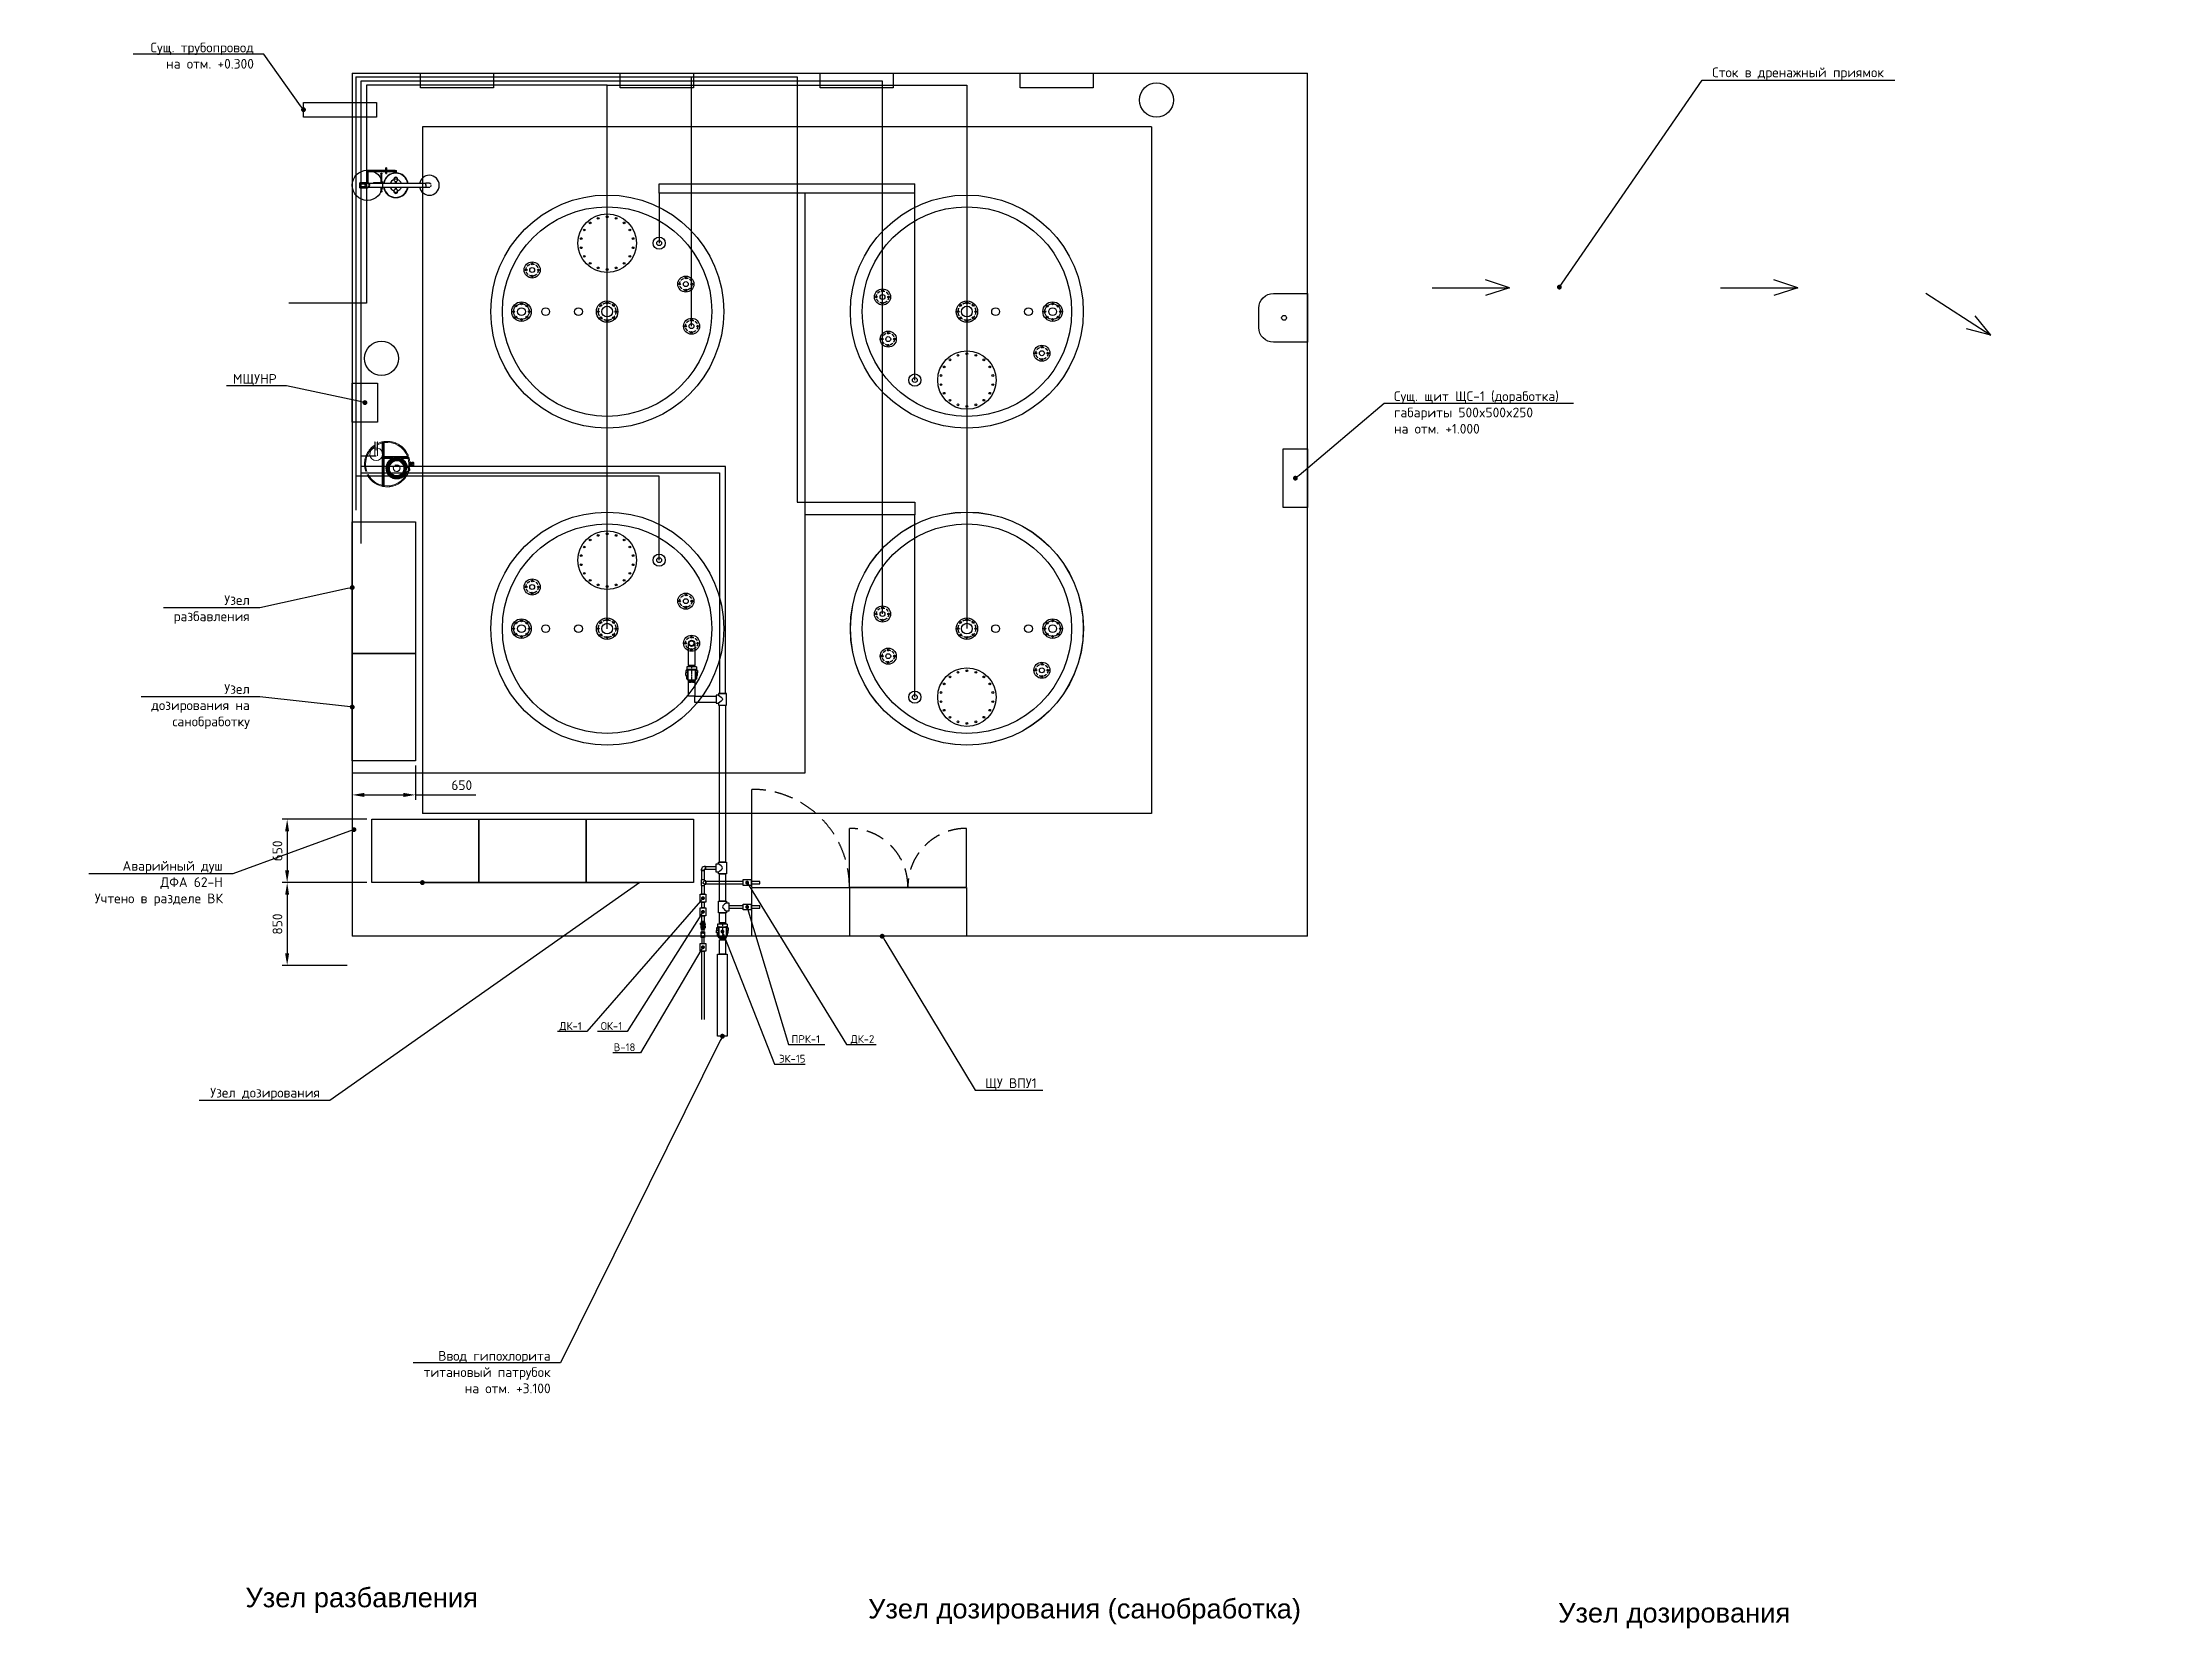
# Model space of a CAD drawing. Header units: millimetres. Extents: x -5247 to 64230, y -16204 to 29599.
# Drawn here: x 488 to 22306, y 13338 to 29599 of the extents above; entities that cross this region are included whole.
import ezdxf
from ezdxf import colors
from ezdxf.entities.mleader import LeaderData, LeaderLine
from ezdxf.math import Vec2, Vec3

# ---------------------------------------------------------------- set-up
doc = ezdxf.new("R2010")
doc.units = ezdxf.units.MM
doc.linetypes.add('HIDDEN', pattern=[9.525, 6.35, -3.175])
doc.linetypes.add('MITTE', pattern=[2, 1.25, -0.25, 0.25, -0.25])
doc.layers.get('Defpoints').update_dxf_attribs({"color": 1, "lineweight": 50})
doc.layers.add('G-IMPT', color=7, linetype='Continuous', lineweight=18, transparency=0.75)
for name, color, linetype, lineweight in [('M-EQPM', 50, 'Continuous', 20), ('Вспомогательный трубопровод гипохлорита натрия', 211, 'Continuous', 30), ('Дыхательный трубопровод', 132, 'Continuous', 30), ('Емкости', 7, 'Continuous', 30), ('Промывной трубопровод', 150, 'Continuous', 30), ('Трубопровод рабочего раствора гипохлорита натрия', 30, 'Continuous', 30), ('Трубопровод товарного гипохлорита натрия', 10, 'Continuous', 30)]:
    doc.layers.add(name, color=color, linetype=linetype, lineweight=lineweight)
for name, color, linetype in [('Выноски запорная арматура', 7, 'Continuous'), ('Выноски надписи', 7, 'Continuous'), ('Демонтируемые щиты', 1, 'Continuous'), ('Запорная арматура', 7, 'Continuous'), ('ОВиК и Водоснабжение', 4, 'Continuous'), ('Проектируемое технолог. оборудование', 3, 'Continuous'), ('Проектируемые щиты', 6, 'Continuous'), ('Размеры', 8, 'Continuous'), ('система', 1, 'Continuous'), ('Существующие щиты', 1, 'Continuous'), ('Фитинги', 7, 'Continuous')]:
    doc.layers.add(name, color=color, linetype=linetype)
doc.layers.get('Демонтируемые щиты').off()
doc.styles.add('GTO_Isocpeur', font='isocpeur.ttf')
doc.styles.add('ISO_250', font='isocpeur.ttf', dxfattribs={"height": 250})
doc.styles.get("Standard").update_dxf_attribs({"font": 'arial.ttf'})
doc.dimstyles.new('ISO-25', dxfattribs={"dimtxt": 2.5, "dimasz": 2.5, "dimexe": 1.25, "dimexo": 0.625, "dimtad": 1, "dimtxsty": 'Standard', "dimcen": 2.5, "dimadec": 0, "dimazin": 0, "dimtfac": 1, "dimtmove": 0, "dimatfit": 3, "dimfxl": 1, "dimarcsym": 0})

msp = doc.modelspace()

# ---------------------------------------------------------------- texts
at = {"layer": 'система', "color": 7}
for s, p in [('Узел разбавления', (2569.028, 13555.575)), ('Узел дозирования (санобработка)', (8956.358, 13441.051)), ('Узел дозирования ', (16034.914, 13398.697))]:
    msp.add_text(s, height=200, dxfattribs=at).set_placement(p)

# ---------------------------------------------------------------- blocks, each defined once
blk = doc.blocks.new('_Dot')
at = {"color": 0, "linetype": 'ByBlock', "lineweight": -2}
blk.add_line((-0.5, 0), (-1, 0), dxfattribs=at)
at = {"color": 0, "linetype": 'ByBlock', "const_width": 0.5}
blk.add_lwpolyline([(-0.25, 0, 1), (0.25, 0, 1)], format="xyb", close=True, dxfattribs=at)
blk = doc.blocks.new('Раковина')
at = {"layer": 'ОВиК и Водоснабжение'}
blk.add_lwpolyline([(0, -250), (-350, -250, -0.414214), (-500, -100), (-500, 100, -0.414214), (-350, 250), (0, 250), (0, -250)], format="xyb", dxfattribs=at)
blk.add_circle((-241, 0), 25, dxfattribs=at)
blk = doc.blocks.new('*U18')
blk.add_circle((0, 0), 9)
blk = doc.blocks.new('*U19')
at = {"color": 0, "linetype": 'ByBlock', "lineweight": -2, "transparency": 16777216}
for p, rotation in [((-90, 0), 135), ((-64, 64), 90.00000000000001), ((0, 90), 45.00000000000003), ((90, 0), 315), ((-64, -64), 180), ((0, -90), 225.0000000000001), ((64, -64), 270)]:
    blk.add_blockref('*U18', p, dxfattribs=dict(at, rotation=rotation))
blk.add_blockref('*U18', (64, 64), dxfattribs=at)
blk = doc.blocks.new('*U20')
blk.add_circle((0, 0), 9)
blk = doc.blocks.new('*U21')
at = {"color": 0, "linetype": 'ByBlock', "lineweight": -2, "transparency": 16777216}
blk.add_blockref('*U20', (0, -432), dxfattribs=at)
for p, rotation in [((-266, -655), 80.00000000000001), ((-234, -567), 60.00000000000001), ((-174, -495), 40.00000000000001), ((-92, -448), 19.99999999999998), ((92, -448), 340), ((174, -495), 320), ((234, -567), 300.0000000000001), ((266, -655), 280), ((-266, -749), 99.99999999999999), ((-234, -837), 120), ((234, -837), 240), ((266, -749), 260), ((-174, -909), 140), ((-92, -956), 160), ((0, -972), 180), ((92, -956), 200), ((174, -909), 220)]:
    blk.add_blockref('*U20', p, dxfattribs=dict(at, rotation=rotation))
blk = doc.blocks.new('*U22')
blk.add_circle((0, 0), 9)
blk = doc.blocks.new('*U23')
at = {"color": 0, "linetype": 'ByBlock', "lineweight": -2, "transparency": 16777216}
for p, rotation in [((799, 0), 180), ((823, 56), 135), ((879, 80), 89.99999999999997), ((936, 56), 44.99999999999996), ((823, -57), 225), ((879, -80), 269.9999999999999), ((936, -57), 314.9999999999999)]:
    blk.add_blockref('*U22', p, dxfattribs=dict(at, rotation=rotation))
blk.add_blockref('*U22', (959, 0), dxfattribs=at)
blk = doc.blocks.new('Емкость')
for centre, radius in [((-866, 150), 82.5), ((-866, 213), 9), ((-929, 150), 9), ((-866, 150), 25), ((-866, 88), 9), ((-804, 150), 9), ((0, 0), 110), ((0, 0), 55), ((294, 0), 40), ((631, 0), 40), ((879, 0), 100), ((879, 0), 80), ((879, 0), 40), ((-807, -282), 82.5), ((-807, -220), 9), ((-869, -282), 9), ((-807, -282), 25), ((-807, -345), 9), ((-744, -282), 9), ((0, -702), 300), ((769, -427), 82.5), ((706, -427), 9), ((769, -427), 25), ((769, -364), 9), ((831, -427), 9), ((-534, -702), 62.5), ((769, -489), 9), ((-534, -702), 25)]:
    blk.add_circle(centre, radius)
at = {"linetype": 'HIDDEN', "ltscale": 5}
for centre, radius in [((-866, 150), 62.5), ((0, 0), 90), ((-807, -282), 62.5), ((769, -427), 62.5)]:
    blk.add_circle(centre, radius, dxfattribs=at)
at = {"layer": 'Емкости'}
for centre, radius in [((-1, 0), 1195), ((0, 0), 1074)]:
    blk.add_circle(centre, radius, dxfattribs=at)
for name in ['*U19', '*U23', '*U21']:
    blk.add_blockref(name, (0, 0))
blk = doc.blocks.new('Аварийный душ1 - Аварийный душ 2-1101629-В_АР_ПЭ_01 Этаж_план_марк')
at = {"layer": 'ОВиК и Водоснабжение'}
for p, q in [((-25, 406), (-25, 334)), ((-25, 406), (-13, 406)), ((-19, 312), (-19, -271)), ((-13, 406), (-13, 350)), ((-13, 406), (12, 406)), ((12, 406), (25, 406)), ((12, 350), (12, 406)), ((27, 266), (16, 266)), ((16, 248), (23, 248)), ((19, -271), (19, 312)), ((30, 264), (23, 264)), ((23, 213), (23, 257)), ((24, 320), (153, 320)), ((25, 334), (25, 406)), ((153, 332), (25, 332)), ((27, 266), (27, 257)), ((30, 264), (30, 262)), ((30, 262), (30, 213)), ((140, 324), (140, 139)), ((152, 139), (152, 324)), ((153, 332), (153, 320)), ((-57, 55), (-66, 55)), ((-66, 17), (-57, 17)), ((-19, 188), (-62, 188)), ((-62, 180), (-19, 180)), ((-60, 42), (-62, 42)), ((-62, 29), (-60, 29)), ((-42, 29), (-19, 29)), ((-19, 42), (-41, 42)), ((23, 188), (19, 188)), ((19, 180), (23, 180)), ((41, 42), (19, 42)), ((41, 42), (19, 42)), ((19, 30), (41, 30)), ((19, 29), (42, 29)), ((23, 192), (23, 213)), ((23, 181), (23, 192)), ((23, 170), (23, 181)), ((23, 170), (30, 170)), ((30, 213), (30, 192)), ((30, 192), (30, 181)), ((118, 188), (30, 188)), ((30, 180), (118, 180)), ((30, 180), (30, 170)), ((66, 55), (57, 55)), ((57, 17), (66, 17)), ((62, 42), (60, 42)), ((60, 29), (62, 29)), ((88, 42), (82, 42)), ((82, 30), (88, 30)), ((122, 139), (122, 132)), ((122, 139), (123, 139)), ((123, 132), (122, 132)), ((123, 139), (132, 139)), ((132, 132), (123, 132)), ((153, 42), (126, 42)), ((126, 30), (153, 30)), ((132, 139), (139, 139)), ((139, 132), (132, 132)), ((139, 139), (171, 139)), ((171, 132), (139, 132)), ((140, 132), (140, 42)), ((158, 140), (152, 140)), ((152, 42), (152, 132)), ((152, 131), (158, 131)), ((153, 42), (153, 30)), ((158, 140), (158, 139)), ((158, 132), (158, 131)), ((171, 139), (178, 139)), ((178, 132), (171, 132)), ((178, 132), (178, 139)), ((5, -271), (-19, -271)), ((-18, -271), (-18, -283)), ((1, -271), (5, -271)), ((6, -271), (20, -271)), ((20, -283), (20, -271))]:
    blk.add_line(p, q, dxfattribs=at)
at = {"layer": 'ОВиК и Водоснабжение', "flags": 128}
for points in [[(-65, 180), (-65, 180), (-65, 180), (-65, 180), (-65, 180), (-66, 180), (-66, 180), (-66, 180), (-66, 180), (-66, 180), (-66, 180), (-67, 180), (-67, 180), (-67, 180), (-67, 181), (-67, 181), (-67, 181), (-67, 181), (-67, 181), (-68, 181), (-68, 181), (-68, 181), (-68, 181), (-68, 181), (-68, 182), (-68, 182), (-68, 182), (-68, 182), (-68, 182), (-68, 182), (-69, 182), (-69, 183), (-69, 183), (-69, 183), (-69, 183), (-69, 183), (-69, 183), (-69, 183), (-69, 184), (-69, 184), (-69, 184), (-69, 184), (-69, 184), (-69, 184), (-69, 185), (-69, 185), (-69, 185), (-69, 185), (-69, 185), (-69, 185), (-68, 185), (-68, 186), (-68, 186), (-68, 186), (-68, 186), (-68, 186), (-68, 186), (-68, 186), (-68, 187), (-68, 187), (-68, 187), (-67, 187), (-67, 187), (-67, 187), (-67, 187), (-67, 187), (-67, 187), (-67, 187), (-66, 187), (-66, 187), (-66, 188), (-66, 188), (-66, 188), (-66, 188), (-66, 188), (-65, 188), (-65, 188), (-65, 188), (-65, 188), (-65, 188)], [(-62, 188), (-63, 188), (-63, 188), (-63, 188), (-63, 188), (-64, 188), (-64, 188), (-64, 188), (-64, 188), (-64, 188), (-65, 188), (-65, 188), (-65, 188), (-65, 188), (-65, 188), (-65, 188), (-65, 188)], [(-65, 188), (-65, 188), (-65, 188), (-65, 188), (-65, 188), (-65, 188), (-65, 188), (-64, 188), (-64, 188), (-64, 188), (-64, 188), (-64, 188), (-63, 188), (-63, 188), (-63, 188), (-63, 188), (-62, 188), (-62, 188)], [(-62, 180), (-62, 180), (-63, 180), (-63, 180), (-63, 180), (-63, 180), (-64, 180), (-64, 180), (-64, 180), (-64, 180), (-64, 180), (-64, 180), (-65, 180), (-65, 180), (-65, 180), (-65, 180), (-65, 180), (-65, 180)], [(-65, 180), (-65, 180), (-65, 180), (-65, 180), (-65, 180), (-65, 180), (-65, 180), (-64, 180), (-64, 180), (-64, 180), (-64, 180), (-64, 180), (-63, 180), (-63, 180), (-63, 180), (-63, 180), (-62, 180)], [(30, 180), (29, 180), (29, 180), (28, 181), (27, 181), (27, 182), (26, 183), (26, 183), (26, 184), (26, 185), (27, 186), (27, 186), (28, 187), (29, 187), (29, 188), (30, 188)], [(30, 188), (31, 188), (32, 187), (33, 187), (33, 186), (34, 186), (34, 185), (34, 184), (34, 183), (34, 183), (34, 182), (33, 181), (33, 181), (32, 180), (31, 180), (30, 180)], [(118, 188), (118, 188), (118, 188), (118, 188), (119, 188), (119, 188), (119, 188), (119, 188), (120, 188), (120, 188), (120, 188), (120, 188), (120, 188), (120, 188), (120, 188), (120, 188), (120, 188), (120, 188)], [(120, 188), (120, 188), (120, 188), (120, 188), (120, 188), (120, 188), (120, 188), (120, 188), (120, 188), (120, 188), (120, 188), (119, 188), (119, 188), (119, 188), (119, 188), (118, 188), (118, 188)], [(118, 180), (118, 180), (119, 180), (119, 180), (119, 180), (119, 180), (120, 180), (120, 180), (120, 180), (120, 180), (120, 180), (120, 180), (120, 180), (120, 180), (120, 180), (120, 180)], [(120, 180), (120, 180), (120, 180), (120, 180), (120, 180), (120, 180), (120, 180), (120, 180), (120, 180), (120, 180), (120, 180), (119, 180), (119, 180), (119, 180), (119, 180), (118, 180), (118, 180), (118, 180)], [(120, 188), (121, 188), (121, 188), (121, 188), (121, 188), (121, 188), (121, 188), (122, 188), (122, 188), (122, 188), (122, 187), (122, 187), (122, 187), (122, 187), (123, 187), (123, 187), (123, 187), (123, 187), (123, 187), (123, 187), (123, 187), (123, 186), (124, 186), (124, 186), (124, 186), (124, 186), (124, 186), (124, 186), (124, 186), (124, 185), (124, 185), (124, 185), (124, 185), (124, 185), (124, 185), (124, 184), (124, 184), (124, 184), (124, 184), (124, 184), (124, 184), (124, 184), (124, 183), (124, 183), (124, 183), (124, 183), (124, 183), (124, 183), (124, 182), (124, 182), (124, 182), (124, 182), (124, 182), (124, 182), (124, 182), (124, 182), (124, 181), (123, 181), (123, 181), (123, 181), (123, 181), (123, 181), (123, 181), (123, 181), (123, 181), (123, 180), (122, 180), (122, 180), (122, 180), (122, 180), (122, 180), (122, 180), (122, 180), (121, 180), (121, 180), (121, 180), (121, 180), (121, 180), (121, 180), (120, 180)], [(-18, -283), (-18, -284), (-18, -285), (-18, -286), (-18, -287), (-18, -288), (-18, -289), (-18, -290), (-18, -291), (-18, -292), (-18, -293), (-18, -294), (-18, -295), (-18, -296), (-18, -297), (-18, -298), (-18, -299), (-18, -299), (-18, -300), (-18, -301), (-18, -302), (-18, -302), (-18, -303), (-18, -304), (-18, -304), (-18, -305), (-18, -305), (-18, -306), (-18, -306), (-18, -307), (-18, -307), (-18, -307), (-18, -308), (-18, -308), (-18, -308), (-18, -308), (-18, -309), (-18, -309), (-18, -309), (-18, -309), (-18, -309)], [(20, -309), (20, -309), (20, -309), (20, -309), (20, -308), (20, -308), (20, -308), (20, -308), (20, -308), (20, -307), (20, -307), (20, -306), (20, -306), (20, -305), (20, -305), (20, -304), (20, -304), (20, -303), (20, -303), (20, -302), (20, -301), (20, -300), (20, -300), (20, -299), (20, -298), (20, -297), (20, -296), (20, -295), (20, -294), (20, -294), (20, -293), (20, -292), (20, -291), (20, -290), (20, -289), (20, -288), (20, -287), (20, -286), (20, -285), (20, -284), (20, -283)]]:
    blk.add_lwpolyline(points, dxfattribs=at)
at = {"layer": 'ОВиК и Водоснабжение'}
blk.add_circle((0, 328), 155, dxfattribs=at)
for centre, radius, start, end in [((0, 328), 25.4, 360, 180), ((0, 331), 25.4, 120, 180), ((0, 331), 25.4, 180, 182.4911), ((0, 328), 25.4, 180, 360), ((0, 328), 19, 360, 180), ((0, 328), 19, 180, 360), ((0, 331), 25.4, 360, 60), ((0, 331), 25.4, 357.5089, 360), ((0, 36), 127, 98.981, 180), ((0, 36), 127, 180, 261.2626), ((0, 36), 124, 98.9059, 180), ((0, 36), 124, 180, 261.0941), ((0, 36), 60.3, 108.8318, 161.4519), ((0, 36), 60.3, 198.5481, 251.1682), ((0, 36), 124, 0, 81.0941), ((0, 36), 60.3, 18.5481, 71.1682), ((0, 36), 124, 278.9059, 360), ((0, 36), 127, 278.7374, 360), ((0, 36), 60.3, 288.8318, 341.4519), ((0, 36), 127, 360, 81.019), ((0, -308), 102, 100.8489, 180), ((0, -308), 102, 0, 79.1511), ((0, -308), 102, 180, 0), ((0, -308), 19.7, 170.3336, 180), ((0, -308), 19.7, 180, 191.25), ((1, -309), 19.1, 177.9006, 187.2805), ((0, -308), 19.7, 215.5956, 232.4006), ((1, -309), 19.1, 225, 240), ((0, -308), 19.7, 267.3607, 270), ((1, -309), 19, 300, 314.7129), ((1, -309), 19.1, 330, 345), ((1, -309), 19, 350.0417, 0)]:
    blk.add_arc(centre, radius, start, end, dxfattribs=at)
for centre, start_param, end_param in [((-66, 36), 0, 1.570796), ((-66, 36), 1.570796, 3.141593), ((-57, 36), 4.712389, 7.853982), ((-57, 36), 1.570796, 4.712389), ((57, 36), 4.712389, 7.853982), ((57, 36), 1.570796, 4.712389), ((66, 36), 4.712389, 6.283185), ((66, 36), 3.141593, 4.712389)]:
    blk.add_ellipse(centre, major_axis=(0, 19.1), ratio=0.882948, start_param=start_param, end_param=end_param, dxfattribs=at)
for points in [[(32, 187), (32, 187), (31, 188), (31, 188), (30, 188)], [(30, 180), (31, 180), (31, 180), (32, 180), (32, 180)]]:
    blk.add_open_spline(points, degree=3, dxfattribs=at)
blk = doc.blocks.new('Щит ЩУ ВПУ1')
at = {"layer": 'Проектируемые щиты'}
for points in [[(-2200, 506), (-2200, 1506)], [(-1200, 506), (-1200, 1106)], [(0, 506), (0, 1106)], [(0, 500), (-1200, 500), (-1200, 0)]]:
    blk.add_lwpolyline(points, dxfattribs=at)
blk.add_lwpolyline([(-2200, 500), (0, 500), (0, 0), (-2200, 0)], close=True, dxfattribs=at)
at = {"layer": 'Проектируемые щиты', "linetype": 'HIDDEN', "ltscale": 30}
for centre, radius, start, end in [((-2200, 506), 1000, 0, 90), ((-1200, 506), 600, 0, 90), ((0, 506), 600, 90, 180)]:
    blk.add_arc(centre, radius, start, end, dxfattribs=at)
blk = doc.blocks.new('Емкость Анион ДК60К3 - Емкость Анион ДК60К360_iam-742888-План инженерных коммуникаций')
at = {"layer": 'G-IMPT'}
for p, q in [((-219, 33), (-229, 34)), ((-215, 53), (-225, 55)), ((59, 33), (-219, 33)), ((-215, 53), (81, 53)), ((-215, 43), (-215, 53)), ((-215, 43), (218, 43)), ((218, 43), (-215, 43)), ((-86, 1), (-85, 1)), ((-84, -2), (-85, 0)), ((-85, 0), (-84, -1)), ((-85, 0), (-85, 0)), ((-83, 3), (-84, 3)), ((-84, 3), (-83, 3)), ((-83, 3), (-81, 0)), ((-84, 3), (-82, 0)), ((-81, 0), (-82, 0)), ((-80, 4), (-81, 3)), ((-81, 0), (-77, -9)), ((-80, 1), (-80, 2)), ((-80, 2), (-79, 0)), ((-79, 2), (-80, 2)), ((-79, 2), (-76, -4)), ((-77, -5), (-79, 0)), ((-77, -5), (-79, 0)), ((-77, -5), (-79, 0)), ((59, 33), (59, 43)), ((59, -51), (59, 33)), ((69, 33), (59, 33)), ((69, -65), (69, 33)), ((69, 33), (69, -65)), ((69, 33), (79, 33)), ((79, 43), (79, 33)), ((221, 33), (79, 33)), ((79, 33), (79, -208)), ((124, 53), (218, 53)), ((218, 53), (227, 55)), ((218, 43), (218, 53)), ((221, 33), (231, 34)), ((-149, -83), (-149, -84)), ((-149, -84), (-149, -83)), ((-149, -83), (-146, -83)), ((-149, -84), (-146, -84)), ((-149, -87), (-148, -86)), ((-148, -80), (-147, -81)), ((-145, -86), (-147, -86)), ((-147, -86), (-147, -86)), ((-147, -87), (-147, -86)), ((-140, -88), (-147, -87)), ((-146, -80), (-139, -81)), ((-146, -80), (-146, -81)), ((-146, -81), (-146, -81)), ((-146, -81), (-144, -82)), ((-135, -85), (-146, -83)), ((-146, -83), (-146, -84)), ((-146, -84), (-135, -86)), ((-145, -86), (-140, -87)), ((-140, -87), (-145, -86)), ((-139, -82), (-144, -82)), ((-144, -82), (-139, -82)), ((-140, -88), (-140, -87)), ((-140, -88), (-139, -88)), ((-139, -82), (-139, -81)), ((-139, -81), (-138, -81)), ((-135, -86), (-135, -85)), ((-135, -88), (-135, -87)), ((-109, -181), (-108, -181)), ((-108, -180), (-104, -174)), ((-108, -180), (-106, -179)), ((-107, -180), (-108, -180)), ((-108, -180), (-108, -180)), ((-107, -29), (-107, -29)), ((-107, -183), (-105, -181)), ((-107, -183), (-106, -184)), ((-106, -184), (-107, -183)), ((-103, -175), (-106, -179)), ((-106, -179), (-103, -175)), ((-106, -184), (-105, -181)), ((-99, -172), (-105, -181)), ((-98, -173), (-105, -181)), ((-105, -181), (-105, -181)), ((-104, -169), (-103, -169)), ((-103, -169), (-104, -169)), ((-104, -174), (-104, -173)), ((-103, -175), (-104, -174)), ((-102, -182), (-104, -183)), ((-104, -183), (-103, -183)), ((-103, -184), (-104, -183)), ((-104, -185), (-104, -184)), ((-99, -178), (-103, -184)), ((-102, -182), (-99, -178)), ((-102, -182), (-99, -178)), ((-102, -182), (-99, -178)), ((-98, -173), (-99, -173)), ((-99, -178), (-99, -178)), ((-98, -178), (-99, -178)), ((-98, -178), (-98, -178)), ((-83, -7), (-85, 0)), ((-84, -2), (-82, -7)), ((-82, -7), (-84, -2)), ((-84, -13), (-83, -12)), ((-83, -12), (-84, -13)), ((-83, -187), (-84, -186)), ((-84, -186), (-84, -187)), ((-83, -7), (-82, -6)), ((-83, -7), (-82, -8)), ((-82, -188), (-83, -189)), ((-76, -204), (-83, -189)), ((-82, 0), (-78, -10)), ((-82, -188), (-79, -194)), ((-77, -193), (-79, -194)), ((-79, -194), (-67, -223)), ((-67, -223), (-79, -194)), ((-78, -10), (-78, -10)), ((-78, -204), (-70, -224)), ((-70, -224), (-78, -204)), ((-78, -204), (-76, -204)), ((-77, -5), (-76, -4)), ((-77, -193), (-65, -222)), ((-76, -4), (-76, -5)), ((-68, -223), (-76, -204)), ((-72, -8), (-71, -7)), ((-49, -224), (-30, -199)), ((-47, -225), (-29, -200)), ((-29, -200), (-47, -225)), ((-34, -209), (-47, -226)), ((-45, -227), (-33, -210)), ((-33, -210), (-45, -227)), ((-44, -3), (-43, -3)), ((-24, -196), (-34, -209)), ((-33, -210), (-34, -209)), ((-30, -199), (-29, -200)), ((-29, -200), (-25, -195)), ((-25, -195), (-24, -196)), ((-23, -194), (-23, -194)), ((-22, -194), (-22, -195)), ((-17, -6), (-16, -6)), ((-6, -189), (-6, -190)), ((-3, -197), (-6, -190)), ((-5, -190), (-6, -190)), ((-5, -185), (-1, -195)), ((-5, -190), (-3, -195)), ((-3, -195), (-5, -190)), ((0, -194), (-4, -185)), ((-4, -185), (-4, -185)), ((-2, -196), (-3, -195)), ((-3, -196), (-2, -196)), ((-3, -197), (-2, -196)), ((-2, -198), (-2, -197)), ((-1, -195), (0, -194)), ((0, -198), (-1, -195)), ((0, -188), (0, -187)), ((2, -193), (0, -188)), ((0, -188), (2, -193)), ((0, -188), (3, -194)), ((0, -188), (0, -188)), ((1, -197), (0, -194)), ((0, -198), (1, -197)), ((1, -197), (0, -198)), ((1, -182), (1, -182)), ((1, -182), (1, -182)), ((2, -193), (2, -195)), ((2, -195), (2, -194)), ((3, -194), (2, -195)), ((3, -196), (2, -196)), ((14, -21), (14, -20)), ((16, -16), (21, -10)), ((22, -13), (16, -21)), ((16, -16), (17, -17)), ((16, -16), (16, -17)), ((16, -21), (16, -22)), ((20, -13), (17, -17)), ((17, -17), (20, -13)), ((17, -22), (23, -14)), ((18, -23), (19, -24)), ((20, -13), (21, -11)), ((21, -10), (21, -11)), ((21, -11), (21, -11)), ((21, -20), (24, -16)), ((24, -16), (21, -20)), ((21, -20), (22, -20)), ((22, -20), (21, -21)), ((21, -25), (21, -26)), ((21, -26), (21, -25)), ((22, -9), (22, -10)), ((24, -11), (22, -13)), ((23, -14), (22, -13)), ((26, -15), (22, -20)), ((25, -11), (23, -14)), ((25, -11), (24, -11)), ((24, -11), (25, -11)), ((25, -14), (24, -16)), ((25, -14), (25, -14)), ((26, -15), (25, -14)), ((27, -13), (26, -13)), ((40, -48), (40, -47)), ((53, -106), (53, -106)), ((64, -110), (53, -109)), ((53, -109), (53, -109)), ((53, -110), (63, -111)), ((57, -113), (56, -113)), ((58, -106), (57, -106)), ((57, -112), (62, -113)), ((62, -113), (57, -112)), ((57, -112), (57, -113)), ((64, -114), (57, -113)), ((58, -52), (59, -51)), ((58, -106), (65, -107)), ((58, -106), (58, -107)), ((63, -108), (58, -107)), ((58, -107), (63, -108)), ((59, -143), (58, -143)), ((59, -215), (59, -143)), ((61, -224), (59, -215)), ((59, -215), (69, -215)), ((64, -113), (62, -113)), ((63, -108), (65, -108)), ((63, -111), (64, -110)), ((66, -112), (63, -111)), ((67, -65), (64, -65)), ((65, -108), (64, -108)), ((67, -111), (64, -110)), ((64, -113), (64, -113)), ((64, -114), (64, -113)), ((64, -129), (67, -129)), ((65, -107), (65, -108)), ((65, -107), (65, -108)), ((65, -108), (65, -109)), ((65, -113), (65, -114)), ((66, -114), (65, -113)), ((65, -114), (65, -114)), ((66, -108), (66, -109)), ((66, -112), (67, -111)), ((67, -111), (66, -112)), ((69, -65), (67, -65)), ((67, -129), (69, -129)), ((69, -101), (69, -71)), ((69, -121), (69, -108)), ((69, -215), (69, -129)), ((69, -129), (69, -215)), ((79, -208), (82, -218)), ((-70, -224), (-68, -223)), ((-67, -223), (-68, -223)), ((-65, -222), (-67, -223)), ((-59, -225), (-59, -221)), ((-59, -224), (-56, -225)), ((-56, -226), (-59, -225)), ((-55, -222), (-56, -226)), ((-49, -224), (-47, -225)), ((-47, -225), (-47, -226)), ((-45, -227), (-47, -226)), ((-13, -232), (-19, -232)), ((-19, -232), (-19, -237)), ((1, -237), (-19, -237)), ((-19, -239), (1, -239)), ((-19, -244), (-19, -239)), ((-19, -244), (1, -244)), ((-18, -255), (-18, -257)), ((20, -255), (-18, -255)), ((-18, -257), (-9, -257)), ((-17, -237), (-17, -239)), ((-17, -257), (-17, -270)), ((-17, -270), (-16, -271)), ((-16, -232), (-16, -232)), ((-16, -257), (-16, -271)), ((-16, -271), (-16, -272)), ((-16, -272), (18, -272)), ((-16, -272), (-15, -272)), ((-15, -273), (17, -273)), ((-5, -273), (-15, -273)), ((-12, -231), (-12, -232)), ((-12, -244), (-12, -255)), ((-12, -257), (-12, -266)), ((-10, -232), (-10, -232)), ((-4, -232), (-10, -232)), ((-9, -257), (-7, -257)), ((-9, -257), (-9, -270)), ((-9, -270), (-7, -270)), ((-8, -271), (-9, -270)), ((-7, -257), (10, -257)), ((-7, -257), (-6, -257)), ((-7, -257), (-7, -270)), ((-7, -270), (-6, -271)), ((-6, -257), (-6, -271)), ((-4, -233), (-4, -232)), ((-2, -232), (-3, -232)), ((-3, -232), (-2, -232)), ((-3, -232), (-2, -232)), ((-3, -233), (-3, -232)), ((-3, -233), (-3, -232)), ((-3, -233), (-3, -232)), ((-2, -233), (-3, -233)), ((-3, -233), (-2, -233)), ((-3, -233), (-2, -233)), ((-2, -232), (-2, -233)), ((-2, -233), (-2, -232)), ((4, -273), (-2, -273)), ((-1, -233), (-1, -232)), ((-1, -233), (-1, -232)), ((0, -233), (0, -232)), ((1, -233), (1, -237)), ((21, -237), (1, -237)), ((1, -239), (21, -239)), ((1, -244), (1, -239)), ((1, -244), (21, -244)), ((2, -233), (2, -232)), ((2, -233), (2, -232)), ((2, -233), (2, -232)), ((2, -233), (2, -232)), ((2, -232), (2, -233)), ((2, -233), (2, -232)), ((4, -233), (4, -232)), ((4, -233), (4, -232)), ((7, -232), (5, -232)), ((5, -232), (5, -233)), ((5, -233), (5, -232)), ((7, -233), (5, -233)), ((6, -232), (6, -233)), ((6, -233), (6, -232)), ((7, -232), (7, -233)), ((7, -233), (7, -232)), ((7, -233), (7, -232)), ((7, -233), (7, -232)), ((7, -233), (7, -232)), ((7, -233), (7, -232)), ((21, -232), (7, -232)), ((17, -273), (7, -273)), ((9, -233), (9, -232)), ((9, -233), (9, -232)), ((9, -233), (9, -232)), ((9, -233), (9, -232)), ((9, -233), (9, -232)), ((9, -271), (9, -257)), ((9, -257), (10, -257)), ((9, -271), (10, -270)), ((10, -233), (10, -232)), ((10, -233), (10, -232)), ((10, -233), (10, -232)), ((10, -233), (10, -232)), ((10, -233), (10, -232)), ((10, -257), (12, -257)), ((10, -257), (10, -270)), ((10, -270), (12, -270)), ((11, -233), (11, -232)), ((11, -233), (11, -232)), ((11, -233), (11, -232)), ((11, -233), (11, -232)), ((11, -233), (11, -232)), ((11, -233), (11, -232)), ((11, -233), (11, -232)), ((11, -233), (11, -232)), ((11, -233), (11, -232)), ((11, -233), (11, -232)), ((12, -270), (11, -271)), ((12, -257), (20, -257)), ((12, -257), (12, -270)), ((13, -232), (14, -232)), ((14, -232), (13, -232)), ((13, -232), (14, -232)), ((13, -232), (13, -232)), ((13, -232), (14, -232)), ((14, -232), (13, -232)), ((13, -232), (14, -232)), ((13, -232), (13, -232)), ((13, -232), (14, -232)), ((14, -232), (13, -232)), ((13, -232), (14, -232)), ((13, -232), (13, -232)), ((13, -232), (14, -232)), ((14, -232), (13, -232)), ((13, -232), (14, -232)), ((13, -232), (13, -232)), ((13, -232), (14, -232)), ((14, -232), (13, -232)), ((13, -232), (14, -232)), ((13, -232), (13, -232)), ((15, -232), (15, -231)), ((15, -255), (15, -244)), ((15, -266), (15, -257)), ((16, -232), (16, -232)), ((16, -232), (16, -232)), ((16, -232), (16, -232)), ((16, -232), (16, -232)), ((16, -232), (16, -232)), ((18, -232), (18, -232)), ((18, -232), (18, -232)), ((18, -232), (18, -232)), ((18, -232), (18, -232)), ((18, -232), (18, -232)), ((18, -271), (18, -257)), ((18, -271), (20, -270)), ((18, -272), (18, -271)), ((18, -272), (18, -272)), ((19, -239), (19, -237)), ((20, -257), (20, -255)), ((20, -257), (20, -270)), ((21, -232), (21, -237)), ((21, -244), (21, -239))]:
    blk.add_line(p, q, dxfattribs=at)
at = {"layer": 'G-IMPT', "flags": 128}
for points in [[(195, 128), (193, 131), (188, 139), (182, 146), (176, 153), (170, 160), (164, 167), (157, 173), (150, 179), (143, 185), (135, 190), (127, 196), (119, 201), (111, 205), (103, 209), (95, 213), (86, 217), (77, 220), (68, 223), (59, 225), (50, 228), (41, 229), (32, 231), (23, 232), (14, 232), (4, 233), (-5, 233), (-14, 232), (-24, 231), (-33, 230), (-42, 229), (-51, 227), (-60, 224), (-69, 222), (-74, 220)], [(-229, 34), (-230, 25), (-231, 16), (-231, 6), (-231, -3), (-231, -12), (-230, -21), (-229, -31), (-228, -40), (-226, -49), (-224, -58), (-221, -67), (-218, -76), (-215, -85), (-212, -93), (-208, -102), (-203, -110), (-199, -118), (-194, -126), (-189, -134), (-183, -141), (-177, -148), (-171, -155), (-165, -162), (-158, -169), (-151, -175), (-144, -181), (-137, -187), (-129, -192), (-122, -197), (-114, -202), (-105, -206), (-97, -210), (-89, -214), (-80, -218), (-71, -221), (-71, -221)], [(-106, 207), (-112, 203), (-120, 199), (-127, 194), (-135, 188), (-143, 183), (-150, 177), (-157, 171), (-163, 164), (-170, 158), (-176, 151), (-182, 143), (-187, 136), (-193, 128), (-198, 120), (-202, 112), (-207, 104), (-211, 96), (-214, 87), (-218, 79), (-221, 70), (-223, 61), (-225, 55)], [(-225, 55), (-225, 55), (-225, 54), (-225, 54), (-225, 54), (-225, 53), (-225, 53), (-225, 52), (-225, 52), (-225, 52), (-225, 51), (-225, 51), (-225, 50), (-224, 50), (-224, 50), (-224, 49), (-224, 49), (-224, 48), (-224, 48), (-224, 48), (-223, 47), (-223, 47), (-223, 47), (-223, 46), (-222, 46), (-222, 46), (-222, 46), (-222, 45), (-221, 45), (-221, 45), (-221, 45), (-220, 44), (-220, 44), (-220, 44), (-219, 44), (-219, 44), (-218, 43), (-218, 43), (-218, 43), (-217, 43), (-217, 43), (-217, 43), (-216, 43), (-216, 43), (-215, 43), (-215, 43), (-215, 43)], [(-25, -206), (-21, -205), (-16, -204), (-12, -203), (-8, -202), (-4, -200), (0, -199), (4, -197), (8, -195), (12, -193), (16, -191), (20, -188), (23, -186), (27, -183), (30, -180), (33, -178), (36, -175), (39, -171), (42, -168), (45, -165), (48, -161), (50, -158), (53, -154), (55, -150), (57, -146), (59, -142), (60, -138), (62, -134), (63, -130), (65, -126), (66, -122), (67, -117), (67, -113), (68, -109), (68, -104), (68, -100), (68, -95), (68, -91), (68, -87), (67, -82), (67, -78), (66, -74), (65, -69), (64, -65), (62, -61), (61, -57), (59, -53), (57, -49), (55, -45), (53, -41), (51, -38), (48, -34), (46, -30), (43, -27), (40, -24), (37, -21), (34, -17), (31, -15), (27, -12), (24, -9), (20, -7), (16, -4), (13, -2), (9, 0), (5, 2), (1, 4), (-3, 5), (-7, 7), (-11, 8), (-16, 9), (-20, 10), (-24, 11), (-29, 12), (-33, 12), (-37, 12), (-42, 12), (-46, 12), (-51, 12), (-55, 11), (-59, 11), (-64, 10), (-68, 9), (-72, 8), (-76, 6), (-80, 5), (-84, 3), (-88, 2), (-92, 0), (-96, -3), (-100, -5), (-103, -7), (-107, -10), (-110, -13), (-114, -15), (-117, -18), (-120, -21), (-123, -25), (-126, -28), (-129, -31), (-131, -35), (-134, -39), (-136, -42), (-138, -46), (-140, -50), (-142, -54), (-143, -58), (-145, -62), (-146, -66), (-147, -71), (-148, -75), (-149, -79), (-150, -84), (-150, -88), (-151, -92), (-151, -97), (-151, -101), (-150, -105), (-150, -110), (-149, -114), (-149, -118), (-148, -123), (-147, -127), (-145, -131), (-144, -135), (-142, -139), (-140, -143), (-139, -147), (-136, -151), (-134, -155), (-132, -159), (-129, -162), (-127, -166), (-124, -169), (-121, -172), (-118, -175), (-115, -178), (-111, -181), (-108, -184), (-104, -187), (-101, -189), (-97, -191), (-93, -194), (-89, -196), (-85, -197), (-84, -198)], [(-85, 0), (-85, 0), (-85, 0), (-85, 0), (-85, 0), (-85, 0), (-85, 0), (-85, 0), (-84, 0), (-84, 0), (-84, 0), (-84, 0), (-84, 0), (-84, -1), (-84, -1), (-84, -1), (-84, -1), (-84, -1), (-84, -1), (-84, -1), (-84, -1), (-84, -1), (-84, -1), (-84, -1), (-84, -2), (-84, -2), (-84, -2), (-84, -2)], [(-82, 3), (-82, 3), (-83, 3)], [(-81, 3), (-81, 3), (-82, 3)], [(-79, 0), (-79, 0), (-79, 0), (-79, 0), (-79, 1), (-79, 1), (-79, 1), (-80, 1), (-80, 1), (-80, 1), (-80, 1), (-80, 1), (-80, 1), (-80, 1), (-80, 2), (-80, 2), (-80, 2), (-80, 2), (-80, 2), (-80, 2), (-80, 2), (-80, 2), (-80, 2), (-80, 2), (-80, 2), (-80, 2), (-80, 2)], [(16, -17), (12, -15), (9, -13), (6, -11), (2, -9), (-1, -7), (-5, -6), (-9, -4), (-12, -3), (-16, -2), (-20, -1), (-24, 0), (-28, 0), (-32, 1), (-36, 1), (-40, 1), (-44, 1), (-47, 1), (-51, 1), (-55, 0), (-59, 0), (-63, -1), (-67, -2), (-71, -3), (-74, -5), (-76, -5)], [(82, -218), (91, -214), (100, -211), (108, -206), (116, -202), (124, -197), (132, -192), (139, -187), (147, -181), (154, -175), (161, -169), (167, -162), (174, -156), (180, -149), (186, -141), (191, -134), (196, -126), (201, -118), (206, -110), (210, -102), (214, -93), (218, -85), (221, -76), (224, -67), (226, -58), (229, -49), (230, -40), (232, -31), (233, -22), (234, -13), (234, -3), (234, 6), (233, 15), (233, 25), (231, 34), (231, 34)], [(227, 55), (225, 64), (222, 73), (219, 82), (216, 90), (212, 98)], [(218, 43), (218, 43), (218, 43), (219, 43), (219, 43), (220, 43), (220, 43), (220, 43), (221, 43), (221, 43), (221, 44), (222, 44), (222, 44), (223, 44), (223, 44), (223, 44), (224, 45), (224, 45), (224, 45), (224, 46), (225, 46), (225, 46), (225, 46), (226, 47), (226, 47), (226, 47), (226, 48), (226, 48), (227, 48), (227, 49), (227, 49), (227, 50), (227, 50), (227, 50), (227, 51), (227, 51), (227, 51), (228, 52), (228, 52), (228, 53), (228, 53), (228, 53), (228, 54), (227, 54), (227, 55), (227, 55), (227, 55)], [(-147, -86), (-147, -86), (-147, -86), (-147, -86), (-147, -86), (-147, -86), (-147, -86), (-147, -86), (-147, -86), (-147, -86), (-147, -86), (-147, -86), (-147, -86), (-147, -86), (-146, -86), (-146, -86), (-146, -86), (-146, -86), (-146, -86), (-146, -86), (-146, -86), (-146, -86), (-146, -86), (-146, -86), (-145, -86), (-145, -86), (-145, -86), (-145, -86)], [(-144, -82), (-145, -82), (-145, -81), (-145, -81), (-145, -81), (-145, -81), (-145, -81), (-145, -81), (-145, -81), (-146, -81), (-146, -81), (-146, -81), (-146, -81), (-146, -81), (-146, -81), (-146, -81), (-146, -81), (-146, -81), (-146, -81), (-146, -81), (-146, -81), (-146, -81), (-146, -81), (-146, -81), (-146, -81), (-146, -81), (-146, -81)], [(-139, -88), (-139, -88), (-139, -88), (-139, -88), (-139, -87), (-140, -87), (-140, -87), (-140, -87), (-140, -87)], [(-139, -88), (-139, -88), (-139, -88), (-139, -88), (-139, -88), (-139, -88), (-139, -88), (-139, -88), (-139, -88), (-139, -88), (-139, -88), (-139, -88), (-139, -88), (-139, -88), (-139, -88), (-139, -87), (-139, -87), (-139, -87), (-140, -87), (-140, -87), (-140, -87), (-140, -87), (-140, -87), (-140, -87), (-140, -87), (-140, -87), (-140, -87), (-140, -87), (-140, -87), (-140, -87)], [(-139, -88), (-140, -92), (-140, -96), (-140, -100), (-139, -104), (-139, -108), (-139, -112), (-138, -116), (-137, -120), (-136, -123), (-135, -127), (-134, -131), (-132, -135), (-131, -138), (-129, -142), (-127, -145), (-125, -149), (-123, -152), (-121, -155), (-118, -158), (-116, -161), (-113, -164), (-111, -167), (-108, -170), (-105, -172), (-104, -173)], [(-139, -82), (-139, -82), (-139, -82), (-139, -82), (-139, -82), (-139, -82), (-138, -82), (-138, -82), (-138, -81)], [(-139, -82), (-139, -82), (-139, -82), (-139, -82), (-139, -82), (-139, -82), (-139, -82), (-139, -82), (-139, -82), (-139, -82), (-139, -82), (-139, -82), (-139, -82), (-139, -82), (-139, -82), (-139, -82), (-139, -82), (-139, -82), (-139, -82), (-139, -82), (-139, -82), (-139, -82), (-138, -82), (-138, -82), (-138, -82), (-138, -82), (-138, -82), (-138, -82), (-138, -82), (-138, -81)], [(-139, -88), (-139, -88), (-139, -88)], [(-82, -8), (-86, -10), (-89, -11), (-93, -13), (-96, -15), (-99, -18), (-102, -20), (-105, -23), (-108, -25), (-111, -28), (-114, -31), (-117, -34), (-119, -37), (-121, -40), (-124, -43), (-126, -47), (-128, -50), (-129, -54), (-131, -57), (-133, -61), (-134, -64), (-135, -68), (-136, -72), (-137, -76), (-138, -80), (-138, -81)], [(-138, -81), (-138, -81), (-138, -81), (-138, -81)], [(-136, -85), (-136, -85), (-135, -85)], [(-135, -86), (-136, -86), (-136, -86)], [(-134, -85), (-134, -89), (-135, -93), (-135, -97), (-135, -100), (-134, -104), (-134, -108), (-134, -111), (-133, -115), (-132, -119), (-131, -122), (-130, -126), (-129, -130), (-128, -133), (-126, -136), (-124, -140), (-123, -143), (-121, -146), (-119, -149), (-117, -153), (-114, -156), (-112, -158), (-109, -161), (-107, -164), (-104, -166), (-101, -169), (-98, -171), (-95, -173), (-92, -176), (-89, -178), (-86, -179), (-82, -181), (-79, -183), (-76, -184), (-72, -185), (-69, -187), (-65, -188), (-61, -189), (-58, -189), (-54, -190), (-50, -190), (-47, -191), (-43, -191), (-39, -191), (-35, -191), (-32, -190), (-28, -190), (-24, -189), (-21, -188), (-17, -188), (-13, -187), (-10, -185), (-6, -184), (-3, -183), (1, -181), (4, -179), (7, -177), (10, -175), (13, -173), (16, -171), (19, -169), (22, -166), (25, -164), (27, -161), (30, -158), (32, -155), (34, -152), (37, -149), (39, -146), (41, -143), (42, -139), (44, -136), (45, -133), (47, -129), (48, -126), (49, -122), (50, -118), (51, -115), (51, -111), (52, -109)], [(-135, -85), (-135, -85), (-135, -86)], [(52, -109), (52, -105), (52, -102), (52, -98), (52, -94), (52, -90), (52, -87), (51, -83), (51, -79), (50, -76), (49, -72), (48, -68), (47, -65), (45, -61), (44, -58), (42, -55), (40, -51), (38, -48), (36, -45), (34, -42), (32, -39), (30, -36), (27, -33), (24, -31), (22, -28), (19, -26), (16, -23), (13, -21), (10, -19), (7, -17), (4, -15), (0, -13), (-3, -12), (-7, -10), (-10, -9), (-14, -8), (-17, -7), (-21, -6), (-25, -5), (-28, -5), (-32, -4), (-36, -4), (-39, -4), (-43, -4), (-47, -4), (-51, -4), (-54, -5), (-58, -5), (-62, -6), (-65, -7), (-69, -8), (-72, -9), (-76, -10), (-79, -12), (-83, -14), (-86, -15), (-89, -17), (-93, -19), (-96, -21), (-99, -24), (-102, -26), (-104, -28), (-107, -31), (-110, -34), (-112, -36), (-114, -39), (-117, -42), (-119, -45), (-121, -48), (-123, -52), (-125, -55), (-126, -58), (-128, -62), (-129, -65), (-130, -69), (-131, -72), (-132, -76), (-133, -80), (-134, -83), (-134, -85)], [(-106, -179), (-107, -179), (-107, -179), (-107, -179), (-107, -179), (-107, -179), (-107, -179), (-107, -180), (-107, -180), (-107, -180), (-107, -180), (-107, -180), (-107, -180), (-107, -180), (-107, -180), (-107, -180), (-107, -180), (-107, -180), (-108, -180), (-108, -180), (-108, -180), (-108, -180), (-108, -180), (-108, -180), (-108, -180), (-108, -180), (-108, -180)], [(-106, -184), (-106, -184), (-106, -184)], [(-106, -184), (-105, -184), (-104, -184)], [(-103, -175), (-103, -175), (-103, -175), (-103, -174), (-103, -174), (-103, -174), (-103, -174), (-103, -174), (-104, -173)], [(-103, -175), (-103, -175), (-103, -175), (-103, -175), (-103, -174), (-103, -174), (-103, -174), (-103, -174), (-103, -174), (-103, -174), (-103, -174), (-103, -174), (-103, -174), (-103, -174), (-103, -174), (-103, -174), (-103, -174), (-103, -174), (-103, -174), (-103, -174), (-103, -174), (-103, -174), (-103, -174), (-103, -174), (-103, -174), (-103, -174), (-103, -174), (-103, -174), (-103, -174), (-103, -174), (-103, -174), (-103, -174), (-104, -173), (-104, -173)], [(-104, -183), (-104, -183), (-104, -183), (-104, -183), (-104, -183), (-104, -183), (-104, -183), (-104, -183), (-104, -183), (-104, -183), (-103, -183), (-103, -183), (-103, -183), (-103, -183), (-103, -183), (-103, -183), (-103, -183), (-103, -183), (-103, -183), (-103, -183), (-103, -183), (-103, -182), (-103, -182), (-103, -182), (-103, -182), (-103, -182), (-102, -182), (-102, -182)], [(-99, -173), (-99, -173), (-99, -172)], [(-99, -173), (-98, -173), (-98, -173)], [(-98, -173), (-98, -173), (-99, -174)], [(-98, -178), (-98, -178), (-98, -178), (-98, -178), (-99, -178), (-99, -178), (-99, -178), (-99, -178), (-99, -178)], [(-98, -178), (-98, -178), (-98, -178), (-98, -178), (-98, -178), (-98, -178), (-98, -178), (-98, -178), (-98, -178), (-98, -178), (-98, -178), (-98, -178), (-98, -178), (-98, -177), (-99, -177), (-99, -177), (-99, -177), (-99, -177), (-99, -177), (-99, -178), (-99, -178), (-99, -178), (-99, -178), (-99, -178), (-99, -178), (-99, -178), (-99, -178), (-99, -178), (-99, -178), (-99, -178), (-99, -178), (-99, -178), (-99, -178), (-99, -178), (-99, -178), (-99, -178), (-99, -178), (-99, -178), (-99, -178), (-99, -178)], [(-98, -178), (-95, -180), (-91, -182), (-88, -184), (-84, -186), (-81, -187), (-77, -189), (-74, -190), (-70, -191), (-66, -193), (-62, -193), (-58, -194), (-54, -195), (-51, -195), (-47, -196), (-43, -196), (-39, -196), (-35, -196), (-31, -195), (-27, -195), (-23, -194), (-19, -193), (-15, -192), (-12, -191), (-8, -190), (-6, -189)], [(-84, -196), (-84, -197), (-84, -197), (-84, -197), (-84, -198), (-84, -198), (-84, -198)], [(-84, -196), (-79, -199), (-76, -204)], [(-84, -198), (-84, -198), (-83, -198), (-83, -199), (-82, -199), (-82, -199), (-81, -199), (-81, -200), (-81, -200), (-80, -200), (-80, -201), (-80, -201), (-79, -201), (-79, -202), (-79, -202), (-79, -203), (-78, -203), (-78, -203), (-78, -204), (-78, -204), (-78, -204)], [(-82, -188), (-82, -188), (-82, -188), (-82, -188), (-82, -188), (-82, -187), (-82, -187), (-82, -187), (-82, -187), (-82, -187), (-83, -187)], [(-82, -8), (-82, -8), (-82, -8), (-82, -7), (-82, -7), (-82, -7), (-82, -7), (-82, -7), (-82, -7)], [(-82, -8), (-82, -8), (-82, -8), (-82, -8), (-82, -8), (-82, -8), (-82, -8), (-82, -8), (-82, -8), (-82, -8), (-82, -8), (-82, -8), (-82, -7), (-82, -7), (-82, -7), (-82, -7), (-82, -7), (-82, -7), (-82, -7), (-82, -7), (-82, -7), (-82, -7), (-82, -7), (-82, -7), (-82, -7), (-82, -7), (-82, -7), (-82, -7), (-82, -7), (-82, -7), (-82, -7), (-82, -7), (-82, -7)], [(-78, -10), (-78, -10), (-79, -9)], [(-78, -10), (-78, -10), (-78, -10)], [(-77, -5), (-77, -5), (-77, -5), (-77, -5), (-77, -5), (-77, -5), (-76, -5), (-76, -5), (-76, -5)], [(-77, -5), (-77, -5), (-77, -5), (-77, -5), (-77, -5), (-77, -5), (-77, -5), (-77, -5), (-77, -5), (-77, -5), (-77, -5), (-77, -5), (-77, -5), (-77, -5), (-77, -5), (-77, -5), (-77, -5), (-77, -5), (-77, -5), (-77, -5), (-77, -5), (-77, -5), (-77, -5), (-77, -5), (-77, -5), (-76, -5), (-76, -5), (-76, -5), (-76, -5), (-76, -5), (-76, -5), (-76, -5), (-76, -5), (-76, -5), (-76, -5), (-76, -5)], [(-77, -9), (-77, -9), (-77, -9)], [(-76, -5), (-76, -5), (-76, -5), (-76, -5)], [(-34, -209), (-30, -206), (-25, -204)], [(-33, -210), (-33, -210), (-32, -209), (-32, -209), (-32, -209), (-31, -208), (-31, -208), (-30, -208), (-30, -208), (-30, -207), (-29, -207), (-29, -207), (-28, -207), (-28, -206), (-28, -206), (-27, -206), (-27, -206), (-26, -206), (-26, -206), (-25, -206), (-25, -206)], [(-24, -195), (-24, -195), (-24, -195), (-24, -195), (-24, -195), (-24, -195), (-25, -195), (-25, -195), (-25, -195), (-25, -195)], [(-25, -206), (-25, -205), (-25, -205), (-25, -205), (-25, -205), (-25, -204), (-25, -204)], [(-5, -190), (-5, -190), (-5, -190), (-5, -190), (-6, -189), (-6, -189), (-6, -189), (-6, -189), (-6, -189)], [(-5, -190), (-5, -190), (-5, -190), (-5, -190), (-5, -190), (-5, -190), (-5, -190), (-5, -190), (-5, -190), (-5, -189), (-5, -189), (-5, -189), (-6, -189), (-6, -189), (-6, -189), (-6, -189), (-6, -189), (-6, -189), (-6, -189), (-6, -189), (-6, -189), (-6, -189), (-6, -189), (-6, -189), (-6, -189), (-6, -189), (-6, -189), (-6, -189), (-6, -189), (-6, -189)], [(-6, -189), (-6, -189), (-6, -189), (-6, -189)], [(-5, -186), (-5, -185), (-5, -185)], [(-4, -185), (-4, -185), (-4, -185)], [(-4, -185), (-4, -185), (-4, -185)], [(-3, -195), (-3, -195), (-3, -195), (-3, -195), (-3, -195), (-3, -195), (-3, -195), (-3, -195), (-3, -196), (-3, -196), (-3, -196), (-3, -196), (-3, -196), (-3, -196), (-2, -196), (-2, -196), (-2, -196), (-2, -196), (-2, -196), (-2, -196), (-2, -196), (-2, -196), (-2, -196), (-2, -196), (-2, -196), (-2, -196), (-2, -196)], [(0, -187), (0, -187), (0, -187), (0, -187), (0, -187), (-1, -187), (-1, -188), (-1, -188), (0, -188)], [(0, -187), (0, -187), (0, -187), (0, -187), (0, -187), (0, -187), (0, -187), (0, -187), (0, -187), (0, -187), (0, -187), (0, -187), (0, -187), (0, -187), (0, -187), (0, -187), (0, -187), (0, -187), (0, -187), (0, -187), (0, -187), (-1, -187), (-1, -187), (-1, -187), (-1, -187), (-1, -187), (-1, -188), (-1, -188), (-1, -188), (-1, -188), (-1, -188), (-1, -188), (-1, -188)], [(0, -187), (4, -185), (7, -183), (10, -181), (14, -179), (17, -177), (20, -174), (23, -172), (26, -169), (29, -166), (32, -164), (34, -161), (37, -158), (39, -154), (41, -151), (43, -148), (45, -144), (47, -141), (49, -137), (50, -134), (52, -130), (53, -126), (54, -122), (55, -119), (56, -115), (56, -113)], [(2, -195), (2, -195), (2, -195), (2, -194), (2, -194), (2, -194), (2, -194), (2, -194), (2, -194), (2, -194), (2, -194), (2, -194), (2, -194), (2, -194), (2, -194), (2, -194), (2, -194), (2, -194), (2, -194), (2, -194), (2, -193), (2, -193), (2, -193), (2, -193), (2, -193), (2, -193), (2, -193), (2, -193)], [(16, -17), (16, -17), (16, -17), (16, -17), (16, -17), (17, -17), (17, -17), (17, -17), (17, -17)], [(16, -17), (16, -17), (16, -17), (16, -17), (16, -17), (16, -17), (16, -17), (16, -17), (16, -17), (16, -17), (16, -17), (16, -17), (16, -17), (16, -17), (16, -17), (16, -17), (16, -17), (16, -17), (16, -17), (16, -17), (16, -17), (17, -17), (17, -17), (17, -17), (17, -17), (17, -17), (17, -17), (17, -17), (17, -17), (17, -17), (17, -17), (17, -17), (17, -17)], [(16, -22), (16, -22), (16, -21)], [(16, -21), (16, -21), (16, -21)], [(17, -22), (17, -22), (17, -22)], [(21, -11), (21, -11), (21, -11), (21, -11), (21, -11), (21, -11), (21, -11), (21, -11), (21, -11), (21, -11), (21, -11), (21, -11), (21, -11), (21, -11), (21, -11), (21, -12), (21, -12), (21, -12), (21, -12), (21, -12), (21, -12), (21, -12), (21, -12), (20, -12), (20, -12), (20, -12), (20, -13), (20, -13)], [(21, -20), (21, -20), (21, -20), (21, -20), (21, -20), (21, -21), (21, -21), (21, -21), (21, -21)], [(21, -20), (21, -20), (21, -20), (21, -20), (21, -20), (21, -20), (21, -20), (21, -20), (21, -20), (21, -20), (21, -20), (21, -20), (21, -20), (21, -20), (21, -20), (21, -20), (21, -20), (21, -21), (21, -21), (21, -21), (21, -21), (21, -21), (21, -21), (21, -21), (21, -21), (21, -21), (21, -21), (21, -21), (21, -21), (21, -21), (21, -21), (21, -21), (21, -21), (21, -21)], [(57, -106), (57, -102), (57, -98), (57, -94), (57, -91), (57, -87), (56, -83), (56, -79), (55, -75), (54, -71), (53, -67), (51, -64), (50, -60), (48, -56), (47, -53), (45, -49), (43, -46), (41, -43), (39, -39), (36, -36), (34, -33), (31, -30), (28, -27), (25, -25), (23, -22), (21, -21)], [(24, -16), (24, -16), (24, -15), (24, -15), (24, -15), (25, -15), (25, -15), (25, -15), (25, -15), (25, -15), (25, -15), (25, -15), (25, -15), (25, -14), (25, -14), (25, -14), (25, -14), (25, -14), (25, -14), (25, -14), (25, -14), (25, -14), (25, -14), (25, -14), (25, -14), (25, -14), (25, -14)], [(53, -109), (53, -109), (53, -109)], [(53, -109), (53, -109), (54, -109)], [(54, -110), (53, -110), (53, -110)], [(57, -112), (57, -112), (57, -112), (57, -112), (56, -113), (56, -113), (56, -113), (56, -113), (56, -113)], [(57, -112), (57, -112), (57, -112), (57, -112), (57, -112), (57, -112), (57, -112), (57, -112), (57, -112), (57, -112), (57, -112), (57, -112), (56, -113), (56, -113), (56, -113), (56, -113), (56, -113), (56, -113), (56, -113), (56, -113), (56, -113), (56, -113), (56, -113), (56, -113), (56, -113), (56, -113), (56, -113), (56, -113), (56, -113), (56, -113)], [(56, -113), (56, -113), (56, -113), (56, -113)], [(57, -106), (57, -106), (57, -107), (57, -107), (57, -107), (57, -107), (57, -107), (58, -107), (58, -107)], [(57, -106), (57, -106), (57, -106)], [(57, -106), (57, -106), (57, -107), (57, -107), (57, -107), (57, -107), (57, -107), (57, -107), (57, -107), (57, -107), (57, -107), (57, -107), (57, -107), (57, -107), (57, -107), (57, -107), (57, -107), (57, -107), (57, -107), (57, -107), (57, -107), (57, -107), (57, -107), (57, -107), (57, -107), (57, -107), (57, -107), (58, -107), (58, -107), (58, -107)], [(61, -224), (62, -224), (62, -224), (63, -224), (63, -224), (63, -224), (64, -223), (64, -223), (64, -223), (65, -223), (65, -223), (65, -222), (66, -222), (66, -222), (66, -222), (66, -221), (67, -221), (67, -221), (67, -220), (67, -220), (68, -220), (68, -219), (68, -219), (68, -218), (68, -218), (68, -218), (69, -217), (69, -217), (69, -217), (69, -216), (69, -216), (69, -215), (69, -215), (69, -215)], [(62, -113), (62, -113), (62, -113), (63, -113), (63, -113), (63, -113), (63, -113), (63, -113), (63, -113), (63, -113), (63, -113), (63, -113), (64, -113), (64, -113), (64, -113), (64, -113), (64, -113), (64, -113), (64, -113), (64, -113), (64, -113), (64, -113), (64, -113), (64, -113), (64, -113), (64, -113), (64, -113)], [(65, -108), (65, -108), (65, -108), (65, -108), (65, -108), (65, -108), (65, -108), (65, -108), (65, -108), (65, -108), (65, -108), (64, -108), (64, -108), (64, -108), (64, -108), (64, -108), (64, -108), (64, -108), (64, -108), (64, -108), (64, -108), (64, -108), (63, -108), (63, -108), (63, -108), (63, -108), (63, -108), (63, -108)], [(-70, -224), (-69, -224), (-69, -225), (-69, -225), (-68, -226), (-68, -226), (-68, -227), (-68, -227), (-67, -227), (-67, -228), (-66, -228), (-66, -229), (-66, -229), (-65, -229), (-65, -230), (-64, -230), (-64, -230), (-63, -231), (-63, -231), (-62, -231), (-62, -231), (-61, -231), (-61, -232), (-60, -232), (-60, -232), (-59, -232), (-58, -232), (-58, -232), (-57, -232), (-57, -232), (-56, -232), (-56, -232), (-55, -232), (-55, -232), (-54, -232), (-53, -232), (-53, -232), (-52, -232), (-52, -231), (-51, -231), (-51, -231), (-50, -231), (-50, -231), (-49, -230), (-49, -230), (-48, -230), (-48, -229), (-48, -229), (-47, -229), (-47, -228), (-46, -228), (-46, -227), (-46, -227), (-45, -227)], [(-67, -223), (-67, -223), (-67, -224), (-67, -224), (-66, -224), (-66, -225), (-66, -225), (-66, -225), (-65, -226), (-65, -226), (-65, -226), (-64, -227), (-64, -227), (-64, -227), (-63, -228), (-63, -228), (-62, -228), (-62, -228), (-62, -229), (-61, -229), (-61, -229), (-60, -229), (-60, -229), (-59, -229), (-59, -229), (-59, -230), (-58, -230), (-58, -230), (-57, -230), (-57, -230), (-56, -230), (-56, -230), (-55, -230), (-55, -230), (-54, -230), (-54, -229), (-54, -229), (-53, -229), (-53, -229), (-52, -229), (-52, -229), (-51, -229), (-51, -228), (-51, -228), (-50, -228), (-50, -228), (-50, -227), (-49, -227), (-49, -227), (-48, -226), (-48, -226), (-48, -226), (-48, -225), (-47, -225)], [(-46, -227), (-44, -228), (-35, -229), (-26, -231), (-17, -232), (-7, -232), (2, -232), (11, -232), (21, -231), (30, -231), (39, -229), (48, -227), (57, -225), (61, -224)], [(-15, -273), (-15, -273), (-15, -273), (-15, -273), (-15, -273), (-15, -273), (-15, -273), (-15, -273), (-15, -273), (-15, -273), (-15, -273), (-15, -273), (-15, -273), (-15, -273), (-15, -273), (-15, -273), (-15, -273), (-15, -273), (-15, -273), (-15, -273), (-15, -273), (-15, -273), (-15, -273), (-15, -273), (-15, -273), (-15, -273), (-15, -273), (-16, -273), (-16, -273), (-16, -273), (-16, -273), (-16, -273), (-16, -273), (-16, -272), (-16, -272), (-16, -272), (-16, -272), (-16, -272), (-16, -272), (-16, -272), (-16, -272)], [(-15, -273), (-15, -273), (-15, -273), (-15, -273), (-14, -273), (-14, -273), (-14, -273), (-14, -273), (-14, -273), (-14, -273), (-13, -273), (-13, -273), (-13, -273), (-13, -273), (-12, -273), (-12, -273), (-11, -273), (-11, -273), (-11, -273), (-10, -273), (-10, -273), (-9, -273), (-9, -273), (-8, -273), (-8, -273), (-7, -273), (-7, -273), (-6, -273), (-6, -273), (-5, -273), (-4, -273), (-4, -273), (-3, -273), (-3, -273), (-2, -273), (-1, -273), (-1, -273), (0, -273), (1, -273), (1, -273), (2, -273), (2, -273), (3, -273), (4, -273), (4, -273), (5, -273), (6, -273), (6, -273), (7, -273), (7, -273), (8, -273), (9, -273), (9, -273), (10, -273), (10, -273), (11, -273), (11, -273), (12, -273), (12, -273), (13, -273), (13, -273), (14, -273), (14, -273), (14, -273), (15, -273), (15, -273), (15, -273), (16, -273), (16, -273), (16, -273), (16, -273), (17, -273), (17, -273), (17, -273), (17, -273), (17, -273), (17, -273), (17, -273), (17, -273), (17, -273)], [(-4, -273), (-5, -273), (-5, -273), (-6, -273), (-6, -273), (-7, -273), (-8, -273), (-8, -273), (-9, -273), (-9, -273), (-10, -273), (-10, -273), (-10, -273), (-11, -273), (-11, -273), (-12, -273), (-12, -273), (-12, -273), (-13, -273), (-13, -273), (-13, -273), (-13, -273), (-14, -273), (-14, -273), (-14, -273), (-14, -273), (-14, -273), (-14, -273), (-15, -273), (-15, -273), (-15, -273), (-15, -273)], [(-6, -271), (-7, -271), (-8, -271)], [(-1, -233), (0, -233), (2, -233)], [(4, -273), (3, -273), (3, -273), (2, -273), (2, -273), (1, -273), (0, -273), (0, -273), (-1, -273), (-1, -273)], [(17, -273), (17, -273), (17, -273), (17, -273), (17, -273), (17, -273), (17, -273), (17, -273), (17, -273), (16, -273), (16, -273), (16, -273), (16, -273), (15, -273), (15, -273), (15, -273), (14, -273), (14, -273), (13, -273), (13, -273), (13, -273), (12, -273), (12, -273), (11, -273), (11, -273), (10, -273), (9, -273), (9, -273), (8, -273), (8, -273), (7, -273)], [(11, -271), (10, -271), (9, -271)], [(18, -272), (18, -272), (18, -272), (18, -272), (18, -272), (18, -272), (18, -272), (18, -273), (18, -273), (18, -273), (18, -273), (18, -273), (18, -273), (18, -273), (18, -273), (18, -273), (18, -273), (18, -273), (18, -273), (18, -273), (18, -273), (18, -273), (18, -273), (18, -273), (18, -273), (18, -273), (18, -273), (18, -273), (18, -273), (18, -273), (18, -273), (18, -273), (18, -273), (18, -273), (18, -273), (18, -273), (17, -273), (17, -273), (17, -273), (17, -273), (17, -273)]]:
    blk.add_lwpolyline(points, dxfattribs=at)
at = {"layer": 'G-IMPT'}
for centre, radius, start, end in [((1, 0), 222, 35.3896, 109.8275), ((1, 0), 232, 102.8571, 103.2765), ((1, 0), 232, 77.2747, 102.7253), ((1, 0), 233, 73.997, 77.1429), ((1, 0), 233, 64.5493, 70.912), ((1, 0), 232, 171.6009, 180), ((1, 0), 233, 180, 186.4131), ((1, 0), 233, 180, 186.7275), ((1, 0), 232, 166.7048, 167.6321), ((-215, 53), 10, 166.3521, 270), ((1, 0), 223, 171.6009, 249.4922), ((1, 0), 223, 118.9142, 166.3521), ((1, 0), 232, 153.9827, 156.3547), ((1, 0), 232, 128.176, 153.6267), ((1, 0), 232, 141.1485, 146.8512), ((1, 0), 232, 128.3732, 133.8566), ((-41, -97), 110, 24.62, 248.1445), ((-41, -97), 108, 114.3719, 171.0571), ((-83, 1), 3, 173.706, 202.7145), ((-83, 1), 2, 112.7145, 202.7145), ((-83, 1), 2, 173.706, 202.7145), ((-82, 1), 2, 22.7145, 112.7145), ((-41, -97), 110, 110.6722, 111.7035), ((-82, 1), 2, 22.7145, 51.723), ((-41, -97), 108, 54.3719, 111.0571), ((-82, 1), 3, 22.7145, 51.723), ((-41, -97), 99.5, 89.4151, 93.8243), ((-41, -97), 110, 73.0515, 74.2088), ((79, 33), 10, 90, 180), ((1, 0), 223, 290.3843, 8.3991), ((1, 0), 232, 290.3843, 0), ((1, 0), 233, 61.0011, 64.417), ((1, 0), 233, 39.0986, 51.824), ((1, 0), 233, 46.1434, 51.6268), ((1, 0), 233, 36.8087, 38.8131), ((1, 0), 222, 13.6479, 26.2063), ((1, 0), 233, 23.6453, 25.0216), ((218, 53), 10, 270, 13.6479), ((218, 53), 10, 270, 313.4172), ((218, 53), 10, 315.0265, 319.4488), ((1, 0), 232, 12.4115, 13.5095), ((218, 53), 10, 359.9798, 13.6479), ((218, 53), 10, 334.3834, 359.9798), ((1, 0), 233, 360, 8.3991), ((1, 0), 232, 191.8779, 192.9774), ((1, 0), 232, 200.3377, 205.9798), ((1, 0), 232, 206.2442, 219.3663), ((1, 0), 232, 211.1737, 218.9763), ((1, 0), 232, 227.1174, 231.9212), ((-41, -97), 110, 172.1704, 173.9962), ((-41, -97), 110, 168.6272, 169.6814), ((-147, -83), 2, 82.7145, 172.7145), ((-147, -84), 2, 172.7145, 262.7145), ((-41, -97), 108, 174.3719, 231.0571), ((-147, -84), 3, 233.706, 262.7145), ((-147, -83), 3, 82.7145, 111.723), ((-147, -84), 2, 233.706, 262.7145), ((-147, -83), 2, 82.7145, 111.723), ((-140, -88), 1, 354.7303, 80.8204), ((-140, -88), 1, 354.7303, 82.7145), ((-41, -97), 99.5, 174.7303, 176.9186), ((1, 0), 232, 232.4884, 239.0494), ((-41, -97), 99.5, 168.8411, 170.6987), ((-139, -81), 1, 262.7145, 350.6987), ((-139, -81), 1, 264.4225, 350.4958), ((-41, -97), 99.5, 190.5457, 196.2742), ((-41, -97), 110, 207.7418, 208.8715), ((-41, -97), 95.5, 173.0555, 179.898), ((-41, -97), 95.5, 181.7283, 187.3707), ((-41, -97), 95.5, 165.531, 172.3735), ((-41, -97), 95, 173.036, 176.5007), ((-41, -97), 94.8, 174.7563, 175.0089), ((-41, -97), 95, 168.9337, 172.393), ((-41, -97), 94.7, 170.7947, 171.068), ((-41, -97), 93.5, 172.7145, 177.3636), ((-41, -97), 95, 187.8753, 197.8027), ((-41, -97), 95.5, 189.5852, 200.258), ((-41, -97), 93.5, 168.0654, 172.7145), ((-41, -97), 95.5, 145.5433, 163.7007), ((-41, -97), 94.8, 197.744, 198.0731), ((-41, -97), 99.5, 149.4151, 153.8243), ((-41, -97), 87.5, 172.7145, 352.7145), ((-41, -97), 87.5, 352.7145, 172.7145), ((-41, -97), 99.5, 209.4151, 213.2098), ((-41, -97), 95.5, 205.656, 220.712), ((-41, -97), 95, 149.2476, 152.6073), ((-41, -97), 94.8, 207.3568, 207.7109), ((-41, -97), 95, 208.0429, 216.9028), ((-41, -97), 82.5, 172.7145, 352.7145), ((-41, -97), 82.5, 352.7145, 172.7145), ((1, 0), 232, 237.7291, 244.9459), ((-41, -97), 76.7, 172.7145, 251.4645), ((-41, -97), 76.7, 84.0397, 172.7145), ((-41, -97), 74.9, 172.7145, 352.7145), ((-41, -97), 94.8, 217.5309, 217.8585), ((-41, -97), 74.9, 352.7145, 172.7145), ((-41, -97), 95.5, 129.5852, 139.6886), ((-41, -97), 110, 129.7403, 131.0294), ((-41, -97), 99.5, 130.5457, 136.2742), ((-41, -97), 95, 128.7349, 137.379), ((-41, -97), 95.5, 222.6812, 232.3735), ((-106, -182), 3, 142.7145, 171.723), ((-41, -97), 110, 231.5743, 232.3106), ((-106, -182), 2, 142.7145, 171.723), ((-106, -182), 2, 142.7145, 232.7145), ((-41, -97), 99.5, 228.8411, 230.6987), ((-105, -182), 2, 232.7145, 322.7145), ((-41, -97), 110, 233.3977, 234.3011), ((-41, -97), 95, 228.2588, 232.393), ((-104, -174), 1, 324.0882, 50.6987), ((-104, -174), 1, 324.0882, 50.6987), ((-105, -182), 2, 293.706, 322.7145), ((-105, -182), 3, 293.706, 322.7145), ((-41, -97), 108, 234.3719, 246.761), ((-41, -97), 94.8, 230.4225, 230.8339), ((-41, -97), 95.5, 124.8923, 127.3707), ((-41, -97), 95.5, 233.0555, 242.7184), ((-99, -178), 1, 54.7303, 142.7145), ((-99, -178), 1, 54.7303, 142.7145), ((-41, -97), 99.5, 234.7303, 244.44), ((-41, -97), 93.5, 232.6283, 242.7145), ((-41, -97), 95, 233.036, 233.2871), ((-41, -97), 98.5, 234.7303, 244.44), ((1, 0), 232, 245.6105, 251.6148), ((-41, -97), 95.5, 113.0555, 122.7184), ((-41, -97), 76, 230.5032, 230.9397), ((-41, -97), 99.5, 114.7303, 116.9141), ((-41, -97), 110, 246.287, 246.9852), ((-41, -97), 98.5, 244.44, 246.1464), ((-85, -190), 4, 22.7145, 64.44), ((-85, -190), 3, 22.7145, 64.44), ((-83, -7), 1, 294.7303, 22.7145), ((-83, -7), 1, 294.7303, 21.1781), ((-41, -97), 95.5, 244.8923, 247.3707), ((-89, -209), 12, 22.7145, 44.8499), ((-41, -97), 95.5, 102.6812, 112.3735), ((-76, -4), 1, 202.7145, 290.6987), ((-76, -4), 1, 202.7145, 290.6987), ((-41, -97), 93.5, 102.7145, 112.7145), ((-41, -97), 95, 108.2588, 112.393), ((-41, -97), 102, 249.2579, 276.1711), ((-41, -97), 99.5, 108.8411, 110.6987), ((-41, -97), 35, 169.8132, 172.7145), ((-41, -97), 35.4, 170.0466, 172.7145), ((-41, -97), 35.4, 172.7145, 176.4717), ((-41, -97), 35, 172.7145, 175.6158), ((-41, -97), 35.4, 189.1937, 196.7797), ((-41, -97), 95, 248.7349, 257.4673), ((-41, -97), 33, 352.7145, 172.7145), ((-41, -97), 33, 172.7145, 352.7145), ((-41, -97), 35.4, 200.3548, 201.2132), ((-41, -97), 35.4, 203.5702, 205.5512), ((-41, -97), 95.5, 249.5852, 259.93), ((-41, -97), 35.4, 208.7455, 216.4679), ((-41, -97), 35.4, 139.0852, 144.8063), ((-41, -97), 35, 136.3686, 142.7145), ((-41, -97), 93.5, 252.7145, 272.7145), ((-41, -97), 35.4, 228.5453, 236.4768), ((-41, -97), 94.8, 257.7305, 258.0753), ((-57, -218), 3.75, 293.1566, 232.2724), ((-41, -97), 95.5, 85.2767, 100.712), ((-41, -97), 98.5, 260.0093, 265.4197), ((-41, -97), 35.4, 109.0505, 115.246), ((-41, -97), 35.4, 249.5434, 257.5409), ((-41, -97), 95, 87.8499, 96.9028), ((-41, -97), 35, 255.1841, 270.2449), ((-41, -97), 76.7, 264.0397, 352.7145), ((-41, -97), 95.5, 265.2767, 280.712), ((-41, -97), 35.4, 258.8097, 262.0916), ((-41, -97), 93.5, 72.7145, 92.7145), ((-41, -97), 35.4, 263.3374, 266.084), ((-41, -97), 95, 267.8499, 276.9028), ((-41, -97), 94.8, 267.3592, 267.6967), ((-41, -97), 35.4, 268.304, 276.6509), ((-41, -97), 35, 75.1841, 90.2449), ((-41, -97), 35.4, 86.5948, 87.3936), ((-41, -97), 35.4, 82.7145, 85.9413), ((1, 0), 222, 259.5071, 284.9767), ((-41, -97), 35.4, 79.6126, 82.7145), ((-41, -97), 94.8, 274.0512, 274.3219), ((-23, -217), 12, 120.5791, 142.7145), ((-41, -97), 35.4, 289.1081, 297.1464), ((-41, -97), 94.8, 277.5147, 277.861), ((-41, -97), 110, 277.1628, 335.38), ((-41, -97), 98.5, 279.2826, 280.9889), ((-22, -198), 4, 100.9889, 142.7145), ((-41, -97), 108, 278.668, 291.0571), ((-41, -97), 110, 278.4466, 279.1431), ((-41, -97), 95.5, 69.5852, 79.93), ((-22, -198), 3, 100.9889, 142.7145), ((-41, -97), 98.5, 280.9889, 290.6987), ((-41, -97), 99.5, 280.9889, 290.6987), ((-41, -97), 95, 68.7349, 77.4673), ((-41, -97), 35.4, 50.6024, 55.8164), ((-41, -97), 93.5, 282.7145, 292.7145), ((-41, -97), 95.5, 282.6812, 292.3735), ((-41, -97), 35.4, 309.298, 322.1165), ((-41, -97), 99.5, 70.5457, 76.2742), ((-41, -97), 94.7, 74.8975, 75.275), ((-41, -97), 76.7, 352.7145, 71.4645), ((-41, -97), 35, 316.3686, 322.7145), ((-41, -97), 35.4, 324.2158, 325.0741), ((-41, -97), 35.4, 328.7875, 336.2245), ((-41, -97), 95, 288.2588, 292.393), ((-41, -97), 76, 294.4948, 294.9258), ((-41, -97), 35.4, 20.7392, 25.6176), ((-41, -97), 94.8, 290.4258, 290.8372), ((-41, -97), 35, 349.8132, 352.7145), ((-41, -97), 35, 352.7145, 355.6158), ((-41, -97), 35.4, 352.7145, 355.2999), ((-41, -97), 35.4, 348.304, 352.7145), ((-6, -190), 1, 24.8763, 110.6987), ((-6, -190), 1, 24.8763, 110.6987), ((-41, -97), 95.5, 64.8923, 67.3707), ((-41, -97), 95.5, 293.0555, 302.7184), ((-1, -196), 3, 202.7145, 231.723), ((-1, -196), 2, 202.7145, 231.723), ((-1, -196), 2, 202.7145, 292.7145), ((-41, -97), 110, 291.1279, 292.0313), ((0, -188), 1, 114.7303, 201.1781), ((0, -188), 1, 114.7303, 201.1781), ((-41, -97), 99.5, 294.7303, 296.9141), ((0, -195), 2, 292.7145, 22.7145), ((-41, -97), 93.5, 52.7145, 62.7145), ((0, -195), 2, 353.706, 22.7145), ((-41, -97), 110, 293.1183, 293.8547), ((-41, -97), 95.5, 53.0555, 62.7184), ((-41, -97), 108, 294.3719, 351.0571), ((0, -195), 3, 353.706, 22.7145), ((-41, -97), 99.5, 54.7303, 56.9227), ((-41, -97), 95.5, 304.8923, 307.3707), ((16, -16), 1, 234.7303, 321.5409), ((16, -16), 1, 234.7303, 321.5409), ((-41, -97), 95, 48.2588, 52.393), ((-41, -97), 95.5, 42.6812, 52.3735), ((-41, -97), 94.7, 50.8115, 51.5245), ((-41, -97), 95, 308.7349, 317.379), ((-41, -97), 95.5, 309.5852, 319.7582), ((23, -12), 3, 113.706, 142.7145), ((23, -12), 2, 113.706, 142.7145), ((23, -12), 2, 52.7145, 142.7145), ((22, -20), 1, 142.7145, 230.6987), ((22, -20), 1, 144.0882, 230.6987), ((-41, -97), 110, 53.7255, 54.7568), ((-41, -97), 99.5, 48.8411, 50.6987), ((-41, -97), 99.5, 310.5457, 316.2742), ((24, -13), 2, 322.7145, 52.7145), ((24, -13), 2, 322.7145, 351.723), ((24, -13), 3, 322.7145, 351.723), ((-41, -97), 108, 354.3719, 51.0571), ((-41, -97), 94.7, 317.7106, 318.0762), ((-41, -97), 95.5, 25.656, 40.395), ((-41, -97), 95, 28.0429, 36.9028), ((-41, -97), 95.5, 325.5433, 343.7007), ((-41, -97), 110, 316.4514, 317.0957), ((-41, -97), 94.7, 327.3584, 327.6788), ((-41, -97), 95, 329.2476, 332.6073), ((-41, -97), 99.5, 29.4151, 33.8243), ((-41, -97), 99.5, 329.6864, 335.0181), ((-41, -97), 94.7, 337.4973, 337.8602), ((-41, -97), 110, 33.1649, 35.6543), ((-41, -97), 95.5, 9.5852, 20.258), ((-41, -97), 95, 7.8753, 17.8027), ((-41, -97), 93.5, 348.0654, 352.7145), ((-41, -97), 95.5, 345.531, 352.3735), ((-41, -97), 93.5, 352.7145, 357.3636), ((-41, -97), 95, 348.9337, 352.393), ((-41, -97), 94.7, 350.4201, 350.6727), ((-41, -97), 95, 353.036, 356.5007), ((-41, -97), 94.8, 354.7263, 354.9752), ((-41, -97), 99.5, 10.8394, 16.2742), ((-41, -97), 95.5, 1.7283, 7.3707), ((-41, -97), 95.5, 353.0555, 359.7927), ((57, -113), 1, 84.4225, 170.4958), ((57, -113), 1, 84.4225, 170.4958), ((-41, -97), 99.5, 348.3156, 350.6987), ((58, -106), 1, 174.7303, 260.8204), ((58, -106), 1, 174.7303, 260.8204), ((-41, -97), 99.5, 354.7303, 357.1091), ((-41, -97), 110, 335.8719, 336.9233), ((59, -215), 10, 284.9767, 0), ((64, -111), 2, 262.7145, 352.7145), ((64, -111), 2, 262.7145, 291.723), ((64, -111), 3, 262.7145, 291.723), ((65, -110), 3, 53.706, 82.7145), ((65, -110), 2, 53.706, 82.7145), ((65, -110), 2, 352.7145, 82.7145), ((-41, -97), 110, 351.4328, 353.2586), ((1, 0), 233, 293.2827, 298.5289), ((1, 0), 233, 305.6366, 310.8711), ((1, 0), 233, 318.0618, 323.1793), ((1, 0), 233, 330.6429, 335.4661), ((1, 0), 233, 343.6904, 347.7383), ((1, 0), 232, 250.8494, 251.6258), ((-57, -218), 9.5, 202.7145, 322.7145), ((1, 0), 232, 254.8269, 255.7815), ((1, 0), 232, 254.8406, 255.8), ((-57, -218), 14, 277.1647, 285.6176), ((1, 0), 232, 258.2509, 258.7326), ((1, 0), 232, 265.7348, 267.1091), ((1, 0), 233, 265.7348, 267.1091), ((1, 0), 233, 266.6106, 266.7196), ((1, 0), 233, 269.2891, 270.6635), ((1, 0), 233, 269.2891, 270.6635), ((1, 0), 233, 270.6635, 271.1374), ((1, 0), 233, 270.6635, 271.1374), ((1, 0), 233, 271.1374, 271.2796), ((1, 0), 233, 271.1374, 271.3269), ((1, 0), 233, 271.1374, 271.2796), ((1, 0), 233, 271.1374, 271.3269), ((1, 0), 233, 278.8508, 283.8743), ((1, 0), 233, 285.7431, 285.9185)]:
    blk.add_arc(centre, radius, start, end, dxfattribs=at)
for centre, major_axis, ratio, start_param, end_param in [((-37, -107), (167, 70), 0.658782, 1.568047, 1.573546), ((-81, -1), (1.84, 0.77), 0.5, 0, 1.570796), ((-31, -99), (23, 179), 0.658782, 1.568047, 1.573546), ((-145, -84), (0.25, 1.98), 0.5, 0, 1.570796), ((-145, -84), (0.25, 1.98), 0.5, 1.570796, 3.141593), ((-133, -89), (-5.94, 0.79), 0.000002, 6.238139, 6.283185), ((-132, -82), (-5.95, 0.73), 0.000001, 0, 0.045046), ((-33, -111), (15, 121), 0.866025, 1.464504, 1.468621), ((-105, -180), (-1.59, 1.21), 0.5, 0, 1.570796), ((-35, -89), (-144, 110), 0.658782, 1.568047, 1.573546), ((-104, -181), (-1.59, 1.21), 0.5, 1.570796, 3.141593), ((-100, -169), (3.61, 4.79), 0.000001, 3.141593, 3.186639), ((-25, -97), (-97.2, 74), 0.866025, 1.464504, 1.468621), ((-94, -173), (3.66, 4.75), 0.000002, 3.096547, 3.141593), ((-82, -1), (1.84, 0.77), 0.5, 1.570796, 3.141593), ((-80, -13), (-2.28, 5.54), 0.000002, 6.238139, 6.283185), ((-49, -111), (113, 47), 0.866025, 1.464504, 1.468621), ((-74, -11), (-2.35, 5.52), 0.000001, 0, 0.045046), ((-9, -184), (-2.35, 5.52), 0.000001, 3.141593, 3.186639), ((-34, -83), (113, 47), 0.866025, 4.606097, 4.610214), ((-1, -194), (1.84, 0.77), 0.5, 3.141593, 4.712389), ((-2, -181), (-2.28, 5.54), 0.000002, 3.096547, 3.141593), ((0, -193), (1.84, 0.77), 0.5, 4.712389, 6.283185), ((-45, -88), (167, 70), 0.658782, 4.709639, 4.715139), ((12, -22), (3.66, 4.75), 0.000002, 6.238139, 6.283185), ((-57, -98), (-97.2, 74), 0.866025, 4.606097, 4.610214), ((22, -14), (-1.59, 1.21), 0.5, 4.712389, 6.283185), ((18, -26), (3.61, 4.79), 0.000001, 0, 0.045046), ((23, -14), (-1.59, 1.21), 0.5, 3.141593, 4.712389), ((-47, -105), (-144, 110), 0.658782, 4.709639, 4.715139), ((-50, -84), (15, 121), 0.866025, 4.606097, 4.610214), ((50, -112), (-5.95, 0.73), 0.000001, 3.141593, 3.186639), ((51, -106), (-5.94, 0.79), 0.000002, 3.096547, 3.141593), ((62, -111), (0.25, 1.98), 0.5, 3.141593, 4.712389), ((63, -110), (0.25, 1.98), 0.5, 4.712389, 6.283185), ((-51, -96), (23, 179), 0.658782, 4.709639, 4.715139)]:
    blk.add_ellipse(centre, major_axis=major_axis, ratio=ratio, start_param=start_param, end_param=end_param, dxfattribs=at)
for points, knots in [([(-228, 38), (-228, 39), (-228, 41), (-227, 46), (-225, 52), (-225, 55), (-225, 55), (-225, 55)], [-0.8798779, -0.8798779, -0.8798779, -0.8798779, -0.8333333, -0.6666667, -0.3333333, -0.1666667, 0, 0, 0, 0]), ([(227, 55), (227, 55), (227, 55), (228, 52), (229, 46), (230, 41), (231, 39)], [-1, -1, -1, -1, -0.8333333, -0.6666667, -0.3333333, -0.1627156, -0.1627156, -0.1627156, -0.1627156]), ([(-140, -87), (-140, -87), (-140, -87), (-139, -87), (-139, -87), (-139, -87), (-139, -87), (-139, -87), (-138, -87), (-138, -86), (-137, -86), (-136, -86), (-136, -86)], [0, 0, 0, 0, 0.2, 0.25, 0.3, 0.35, 0.4, 0.45, 0.5, 0.6, 0.8, 1, 1, 1, 1]), ([(-136, -85), (-136, -84), (-137, -84), (-137, -83), (-138, -83), (-138, -83), (-138, -83), (-138, -83), (-139, -83), (-139, -82), (-139, -82), (-139, -82), (-139, -82)], [0, 0, 0, 0, 0.2, 0.4, 0.5, 0.55, 0.6, 0.65, 0.7, 0.75, 0.8, 1, 1, 1, 1]), ([(-136, -86), (-136, -86), (-136, -86), (-137, -86), (-137, -86), (-137, -86), (-137, -87), (-137, -87), (-138, -87), (-138, -87), (-138, -87), (-138, -87), (-138, -87), (-138, -88), (-138, -88), (-139, -88), (-139, -88), (-139, -88), (-139, -88), (-139, -88), (-139, -88), (-139, -88), (-139, -88), (-139, -88)], [0, 0, 0, 0, 0.083333, 0.166667, 0.208333, 0.25, 0.291667, 0.333333, 0.375, 0.416667, 0.458333, 0.5, 0.541667, 0.583333, 0.625, 0.666667, 0.708333, 0.75, 0.791667, 0.833333, 0.875, 0.916667, 1, 1, 1, 1]), ([(-138, -81), (-138, -81), (-138, -81), (-138, -81), (-138, -82), (-138, -82), (-138, -82), (-138, -82), (-138, -82), (-138, -82), (-138, -82), (-138, -82), (-137, -82), (-137, -83), (-137, -83), (-137, -83), (-137, -83), (-137, -83), (-137, -84), (-137, -84), (-136, -84), (-136, -84), (-136, -84), (-136, -85)], [0, 0, 0, 0, 0.083333, 0.125, 0.166667, 0.208333, 0.25, 0.291667, 0.333333, 0.375, 0.416667, 0.458333, 0.5, 0.541667, 0.583333, 0.625, 0.666667, 0.708333, 0.75, 0.791667, 0.833333, 0.916667, 1, 1, 1, 1]), ([(-135, -85), (-135, -85), (-135, -85), (-136, -85), (-136, -85), (-136, -85)], [0, 0, 0, 0, 0.4, 0.7, 1, 1, 1, 1]), ([(-136, -86), (-136, -86), (-136, -86), (-136, -86), (-135, -86), (-135, -86)], [0, 0, 0, 0, 0.3, 0.6, 1, 1, 1, 1]), ([(-104, -173), (-103, -173), (-103, -173), (-103, -173), (-103, -173), (-103, -173), (-103, -173), (-103, -173), (-103, -173), (-103, -173), (-102, -173), (-102, -173), (-102, -173), (-102, -173), (-102, -173), (-101, -173), (-101, -173), (-101, -173), (-101, -173), (-101, -173), (-100, -173), (-100, -173), (-100, -173), (-99, -173)], [0, 0, 0, 0, 0.083333, 0.125, 0.166667, 0.208333, 0.25, 0.291667, 0.333333, 0.375, 0.416667, 0.458333, 0.5, 0.541667, 0.583333, 0.625, 0.666667, 0.708333, 0.75, 0.791667, 0.833333, 0.916667, 1, 1, 1, 1]), ([(-99, -173), (-100, -173), (-100, -173), (-101, -174), (-102, -174), (-102, -174), (-102, -174), (-102, -174), (-103, -174), (-103, -174), (-103, -175), (-103, -175), (-103, -175)], [0, 0, 0, 0, 0.2, 0.4, 0.5, 0.55, 0.6, 0.65, 0.7, 0.75, 0.8, 1, 1, 1, 1]), ([(-99, -172), (-99, -173), (-99, -173), (-99, -173), (-99, -173), (-99, -173)], [0, 0, 0, 0, 0.4, 0.7, 1, 1, 1, 1]), ([(-99, -174), (-99, -174), (-98, -173), (-98, -173), (-98, -173), (-98, -173)], [0, 0, 0, 0, 0.3, 0.6, 1, 1, 1, 1]), ([(-99, -175), (-99, -175), (-99, -174), (-99, -174), (-99, -174), (-99, -174), (-99, -174), (-99, -174)], [0, 0, 0, 0, 0.2, 0.4, 0.55, 0.7, 1, 1, 1, 1]), ([(-99, -174), (-99, -174), (-99, -174), (-98, -174), (-98, -175), (-98, -175), (-98, -175), (-98, -175), (-98, -176), (-98, -176), (-98, -176), (-98, -176), (-98, -176), (-98, -177), (-98, -177), (-98, -177), (-98, -177), (-98, -177), (-98, -177), (-98, -177), (-98, -178), (-98, -178), (-98, -178), (-98, -178)], [0, 0, 0, 0, 0.083333, 0.166667, 0.208333, 0.25, 0.291667, 0.333333, 0.375, 0.416667, 0.458333, 0.5, 0.541667, 0.583333, 0.625, 0.666667, 0.708333, 0.75, 0.791667, 0.833333, 0.875, 0.916667, 1, 1, 1, 1]), ([(-99, -178), (-99, -178), (-99, -178), (-99, -177), (-99, -177), (-99, -177), (-99, -176), (-99, -176), (-99, -175), (-99, -175)], [0, 0, 0, 0, 0.2, 0.3, 0.4, 0.5, 0.6, 0.8, 1, 1, 1, 1]), ([(-84, -198), (-84, -198), (-84, -198), (-84, -198), (-84, -197), (-84, -197), (-84, -196)], [0.1428571, 0.1428571, 0.1428571, 0.1428571, 0.2857143, 0.4285714, 0.5714286, 1, 1, 1, 1]), ([(-82, -7), (-82, -7), (-82, -7), (-81, -7), (-81, -7), (-81, -7), (-81, -7), (-81, -8), (-80, -8), (-80, -8), (-79, -9), (-79, -9), (-79, -9)], [0, 0, 0, 0, 0.2, 0.25, 0.3, 0.35, 0.4, 0.45, 0.5, 0.6, 0.8, 1, 1, 1, 1]), ([(-79, -9), (-79, -9), (-79, -9), (-79, -9), (-80, -9), (-80, -9), (-80, -9), (-80, -9), (-80, -9), (-81, -8), (-81, -8), (-81, -8), (-81, -8), (-81, -8), (-81, -8), (-82, -8), (-82, -8), (-82, -8), (-82, -8), (-82, -8), (-82, -8), (-82, -8), (-82, -8), (-82, -8)], [0, 0, 0, 0, 0.083333, 0.166667, 0.208333, 0.25, 0.291667, 0.333333, 0.375, 0.416667, 0.458333, 0.5, 0.541667, 0.583333, 0.625, 0.666667, 0.708333, 0.75, 0.791667, 0.833333, 0.875, 0.916667, 1, 1, 1, 1]), ([(-79, -9), (-78, -9), (-78, -10), (-78, -10), (-78, -10), (-78, -10)], [0, 0, 0, 0, 0.3, 0.6, 1, 1, 1, 1]), ([(-77, -9), (-77, -9), (-77, -9), (-77, -9), (-77, -9), (-78, -9)], [0, 0, 0, 0, 0.4, 0.7, 1, 1, 1, 1]), ([(-77, -8), (-77, -8), (-77, -7), (-77, -6), (-77, -6), (-77, -6), (-77, -5), (-77, -5), (-77, -5), (-77, -5)], [0, 0, 0, 0, 0.2, 0.4, 0.5, 0.6, 0.7, 0.8, 1, 1, 1, 1]), ([(-76, -5), (-76, -5), (-76, -5), (-76, -5), (-76, -5), (-76, -5), (-76, -6), (-76, -6), (-76, -6), (-76, -6), (-76, -6), (-76, -6), (-77, -6), (-77, -7), (-77, -7), (-77, -7), (-77, -7), (-77, -7), (-77, -8), (-77, -8), (-77, -8), (-77, -8), (-77, -9), (-77, -9)], [0, 0, 0, 0, 0.083333, 0.125, 0.166667, 0.208333, 0.25, 0.291667, 0.333333, 0.375, 0.416667, 0.458333, 0.5, 0.541667, 0.583333, 0.625, 0.666667, 0.708333, 0.75, 0.791667, 0.833333, 0.916667, 1, 1, 1, 1]), ([(-26, -196), (-26, -195), (-25, -195), (-25, -195), (-24, -194), (-23, -194), (-23, -194), (-22, -194)], [0, 0, 0, 0, 0.25, 0.375, 0.5, 0.75, 1, 1, 1, 1]), ([(-25, -204), (-25, -204), (-25, -205), (-25, -205), (-25, -205), (-25, -206), (-25, -206)], [0, 0, 0, 0, 0.2857143, 0.5714286, 0.7857143, 0.8571429, 0.8571429, 0.8571429, 0.8571429]), ([(-6, -189), (-6, -189), (-6, -189), (-6, -189), (-6, -189), (-6, -189), (-6, -189), (-6, -189), (-6, -189), (-6, -189), (-6, -188), (-6, -188), (-6, -188), (-6, -188), (-6, -188), (-5, -188), (-5, -187), (-5, -187), (-5, -187), (-5, -187), (-5, -186), (-5, -186), (-5, -186), (-5, -186)], [0, 0, 0, 0, 0.083333, 0.125, 0.166667, 0.208333, 0.25, 0.291667, 0.333333, 0.375, 0.416667, 0.458333, 0.5, 0.541667, 0.583333, 0.625, 0.666667, 0.708333, 0.75, 0.791667, 0.833333, 0.916667, 1, 1, 1, 1]), ([(-5, -185), (-5, -185), (-5, -185), (-5, -185), (-5, -186), (-5, -186)], [0, 0, 0, 0, 0.4, 0.7, 1, 1, 1, 1]), ([(-5, -186), (-5, -186), (-5, -187), (-5, -188), (-5, -188), (-5, -188), (-5, -189), (-5, -189), (-5, -189), (-5, -189), (-5, -190), (-5, -190), (-5, -190)], [0, 0, 0, 0, 0.2, 0.4, 0.5, 0.55, 0.6, 0.65, 0.7, 0.75, 0.8, 1, 1, 1, 1]), ([(-4, -185), (-4, -185), (-3, -185), (-3, -186), (-3, -186), (-2, -186), (-2, -186), (-2, -186), (-2, -186), (-2, -186), (-1, -186), (-1, -186), (-1, -186), (-1, -186), (-1, -186), (-1, -186), (-1, -186), (0, -187), (0, -187), (0, -187), (0, -187), (0, -187), (0, -187), (0, -187)], [0, 0, 0, 0, 0.083333, 0.166667, 0.208333, 0.25, 0.291667, 0.333333, 0.375, 0.416667, 0.458333, 0.5, 0.541667, 0.583333, 0.625, 0.666667, 0.708333, 0.75, 0.791667, 0.833333, 0.875, 0.916667, 1, 1, 1, 1]), ([(-4, -185), (-4, -185), (-4, -185), (-4, -185), (-4, -185), (-4, -185)], [0, 0, 0, 0, 0.3, 0.6, 1, 1, 1, 1]), ([(0, -188), (-1, -188), (-1, -188), (-1, -187), (-1, -187), (-1, -187), (-1, -187), (-2, -187), (-2, -187), (-2, -186), (-3, -186), (-3, -185), (-4, -185)], [0, 0, 0, 0, 0.2, 0.25, 0.3, 0.35, 0.4, 0.45, 0.5, 0.6, 0.8, 1, 1, 1, 1]), ([(16, -21), (16, -21), (16, -20), (16, -20), (16, -20), (16, -20), (16, -19), (16, -19), (16, -19), (16, -19), (16, -18), (16, -18), (16, -18), (16, -18), (16, -18), (16, -18), (16, -17), (16, -17), (16, -17), (16, -17), (16, -17), (16, -17), (16, -17), (16, -17)], [0, 0, 0, 0, 0.083333, 0.166667, 0.208333, 0.25, 0.291667, 0.333333, 0.375, 0.416667, 0.458333, 0.5, 0.541667, 0.583333, 0.625, 0.666667, 0.708333, 0.75, 0.791667, 0.833333, 0.875, 0.916667, 1, 1, 1, 1]), ([(17, -17), (17, -17), (17, -17), (17, -17), (17, -17), (17, -18), (17, -18), (17, -18), (17, -18), (17, -19), (16, -20), (16, -21), (16, -21)], [0, 0, 0, 0, 0.2, 0.25, 0.3, 0.35, 0.4, 0.45, 0.5, 0.6, 0.8, 1, 1, 1, 1]), ([(16, -21), (16, -21), (16, -21), (16, -21), (16, -21), (16, -21)], [0, 0, 0, 0, 0.3, 0.6, 1, 1, 1, 1]), ([(17, -22), (17, -21), (18, -21), (19, -21), (19, -21), (20, -20), (20, -20), (20, -20), (20, -20), (20, -20), (21, -20), (21, -20), (21, -20)], [0, 0, 0, 0, 0.2, 0.4, 0.5, 0.55, 0.6, 0.65, 0.7, 0.75, 0.8, 1, 1, 1, 1]), ([(21, -21), (21, -21), (21, -21), (21, -21), (21, -21), (21, -21), (21, -21), (21, -21), (20, -21), (20, -21), (20, -21), (20, -21), (20, -21), (20, -21), (19, -21), (19, -21), (19, -21), (19, -21), (19, -21), (18, -21), (18, -21), (18, -21), (17, -22), (17, -22)], [0, 0, 0, 0, 0.083333, 0.125, 0.166667, 0.208333, 0.25, 0.291667, 0.333333, 0.375, 0.416667, 0.458333, 0.5, 0.541667, 0.583333, 0.625, 0.666667, 0.708333, 0.75, 0.791667, 0.833333, 0.916667, 1, 1, 1, 1]), ([(17, -22), (17, -22), (17, -22), (17, -22), (17, -22), (17, -22)], [0, 0, 0, 0, 0.4, 0.7, 1, 1, 1, 1]), ([(54, -109), (54, -109), (54, -109), (53, -109), (53, -109), (53, -109)], [0, 0, 0, 0, 0.3, 0.6, 1, 1, 1, 1]), ([(53, -110), (53, -110), (53, -110), (53, -110), (53, -110), (54, -110)], [0, 0, 0, 0, 0.4, 0.7, 1, 1, 1, 1]), ([(54, -109), (54, -109), (54, -109), (54, -108), (55, -108), (55, -108), (55, -108), (55, -108), (55, -108), (56, -107), (56, -107), (56, -107), (56, -107), (56, -107), (56, -107), (56, -107), (56, -107), (57, -107), (57, -106), (57, -106), (57, -106), (57, -106), (57, -106), (57, -106)], [0, 0, 0, 0, 0.083333, 0.166667, 0.208333, 0.25, 0.291667, 0.333333, 0.375, 0.416667, 0.458333, 0.5, 0.541667, 0.583333, 0.625, 0.666667, 0.708333, 0.75, 0.791667, 0.833333, 0.875, 0.916667, 1, 1, 1, 1]), ([(58, -107), (58, -107), (57, -107), (57, -108), (57, -108), (57, -108), (57, -108), (56, -108), (56, -108), (56, -108), (55, -108), (54, -109), (54, -109)], [0, 0, 0, 0, 0.2, 0.25, 0.3, 0.35, 0.4, 0.45, 0.5, 0.6, 0.8, 1, 1, 1, 1]), ([(56, -113), (56, -113), (56, -113), (56, -113), (56, -113), (56, -113), (56, -113), (56, -113), (56, -113), (56, -112), (55, -112), (55, -112), (55, -112), (55, -112), (55, -112), (55, -112), (55, -111), (55, -111), (54, -111), (54, -111), (54, -111), (54, -110), (54, -110), (54, -110)], [0, 0, 0, 0, 0.083333, 0.125, 0.166667, 0.208333, 0.25, 0.291667, 0.333333, 0.375, 0.416667, 0.458333, 0.5, 0.541667, 0.583333, 0.625, 0.666667, 0.708333, 0.75, 0.791667, 0.833333, 0.916667, 1, 1, 1, 1]), ([(54, -110), (54, -110), (54, -111), (55, -111), (56, -111), (56, -112), (56, -112), (56, -112), (56, -112), (57, -112), (57, -112), (57, -112), (57, -112)], [0, 0, 0, 0, 0.2, 0.4, 0.5, 0.55, 0.6, 0.65, 0.7, 0.75, 0.8, 1, 1, 1, 1]), ([(69, -71), (69, -74), (69, -83), (69, -93), (69, -100), (69, -101)], [-0.9177387, -0.9177387, -0.9177387, -0.9177387, -0.75, -0.5, -0.4375321, -0.4375321, -0.4375321, -0.4375321]), ([(69, -108), (69, -110), (69, -117), (69, -124), (69, -129)], [-0.3320226, -0.3320226, -0.3320226, -0.3320226, -0.25, 0, 0, 0, 0]), ([(2, -232), (2, -232), (1, -232), (0, -232), (0, -232), (-1, -232), (-1, -232), (-1, -232), (-1, -232), (-1, -232), (-2, -232), (-2, -232), (-3, -232), (-3, -232), (-3, -232), (-3, -232), (-3, -232), (-3, -232), (-3, -232)], [0, 0, 0, 0, 0.083333, 0.166667, 0.25, 0.291667, 0.3125, 0.333333, 0.354167, 0.375, 0.416667, 0.5, 0.583333, 0.625, 0.666667, 0.75, 0.833333, 1, 1, 1, 1]), ([(7, -232), (7, -232), (7, -232), (6, -232), (6, -232), (5, -232), (5, -232), (4, -232), (4, -232), (3, -232), (2, -232), (2, -232)], [0, 0, 0, 0, 0.166667, 0.333333, 0.5, 0.583333, 0.666667, 0.708333, 0.75, 0.833333, 1, 1, 1, 1]), ([(7, -232), (7, -232), (7, -232), (6, -232), (6, -232)], [0, 0, 0, 0, 0.5, 0.7836823, 0.7836823, 0.7836823, 0.7836823]), ([(7, -233), (7, -233), (7, -233), (6, -233), (6, -233)], [-1, -1, -1, -1, -0.5, -0.2163451, -0.2163451, -0.2163451, -0.2163451]), ([(13, -232), (14, -232), (14, -232), (15, -232), (16, -232), (16, -232), (16, -232), (17, -232), (17, -232), (17, -232), (17, -232), (17, -232), (18, -232), (18, -232), (18, -232), (18, -232), (18, -232), (18, -232), (18, -232), (18, -232), (18, -232)], [0, 0, 0, 0, 0.083333, 0.166667, 0.25, 0.291667, 0.3125, 0.333333, 0.354167, 0.375, 0.416667, 0.5, 0.583333, 0.625, 0.645833, 0.666667, 0.708333, 0.75, 0.833333, 1, 1, 1, 1]), ([(13, -232), (14, -232), (14, -232), (15, -232), (16, -232), (16, -232), (16, -232), (17, -232), (17, -232), (17, -232), (17, -232), (17, -232), (18, -232), (18, -232), (18, -232), (18, -232), (18, -232), (18, -232), (18, -232), (18, -232), (18, -232)], [0, 0, 0, 0, 0.083333, 0.166667, 0.25, 0.291667, 0.3125, 0.333333, 0.354167, 0.375, 0.416667, 0.5, 0.583333, 0.625, 0.645833, 0.666667, 0.708333, 0.75, 0.833333, 1, 1, 1, 1]), ([(13, -232), (14, -232), (14, -232), (15, -232), (16, -232), (16, -232), (16, -232), (17, -232), (17, -232), (17, -232), (17, -232), (17, -232), (18, -232), (18, -232), (18, -232), (18, -232), (18, -232), (18, -232), (18, -232), (18, -232), (18, -232)], [0, 0, 0, 0, 0.083333, 0.166667, 0.25, 0.291667, 0.3125, 0.333333, 0.354167, 0.375, 0.416667, 0.5, 0.583333, 0.625, 0.645833, 0.666667, 0.708333, 0.75, 0.833333, 1, 1, 1, 1]), ([(13, -232), (14, -232), (14, -232), (15, -232), (16, -232), (16, -232), (16, -232), (17, -232), (17, -232), (17, -232), (17, -232), (17, -232), (18, -232), (18, -232), (18, -232), (18, -232), (18, -232), (18, -232), (18, -232), (18, -232), (18, -232)], [0, 0, 0, 0, 0.083333, 0.166667, 0.25, 0.291667, 0.3125, 0.333333, 0.354167, 0.375, 0.416667, 0.5, 0.583333, 0.625, 0.645833, 0.666667, 0.708333, 0.75, 0.833333, 1, 1, 1, 1]), ([(13, -232), (14, -232), (14, -232), (15, -232), (16, -232), (16, -232), (16, -232), (17, -232), (17, -232), (17, -232), (17, -232), (17, -232), (18, -232), (18, -232), (18, -232), (18, -232), (18, -232), (18, -232), (18, -232), (18, -232), (18, -232)], [0, 0, 0, 0, 0.083333, 0.166667, 0.25, 0.291667, 0.3125, 0.333333, 0.354167, 0.375, 0.416667, 0.5, 0.583333, 0.625, 0.645833, 0.666667, 0.708333, 0.75, 0.833333, 1, 1, 1, 1]), ([(16, -232), (16, -232), (16, -232), (16, -232), (16, -232), (16, -232), (16, -232), (16, -232), (16, -232), (16, -232), (16, -232), (16, -232), (16, -232), (15, -232), (15, -232), (15, -232), (15, -232), (14, -232), (14, -232), (14, -232)], [0, 0, 0, 0, 0.083333, 0.166667, 0.25, 0.291667, 0.333333, 0.375, 0.416667, 0.5, 0.583333, 0.625, 0.65625, 0.6875, 0.75, 0.791667, 0.833333, 0.916667, 1, 1, 1, 1]), ([(16, -232), (16, -232), (16, -232), (16, -232), (16, -232), (16, -232), (16, -232), (16, -232), (16, -232), (16, -232), (16, -232), (16, -232), (16, -232), (15, -232), (15, -232), (15, -232), (15, -232), (14, -232), (14, -232), (14, -232)], [0, 0, 0, 0, 0.083333, 0.166667, 0.25, 0.291667, 0.333333, 0.375, 0.416667, 0.5, 0.583333, 0.625, 0.65625, 0.6875, 0.75, 0.791667, 0.833333, 0.916667, 1, 1, 1, 1]), ([(16, -232), (16, -232), (16, -232), (16, -232), (16, -232), (16, -232), (16, -232), (16, -232), (16, -232), (16, -232), (16, -232), (16, -232), (16, -232), (15, -232), (15, -232), (15, -232), (15, -232), (14, -232), (14, -232), (14, -232)], [0, 0, 0, 0, 0.083333, 0.166667, 0.25, 0.291667, 0.333333, 0.375, 0.416667, 0.5, 0.583333, 0.625, 0.65625, 0.6875, 0.75, 0.791667, 0.833333, 0.916667, 1, 1, 1, 1]), ([(16, -232), (16, -232), (16, -232), (16, -232), (16, -232), (16, -232), (16, -232), (16, -232), (16, -232), (16, -232), (16, -232), (16, -232), (16, -232), (15, -232), (15, -232), (15, -232), (15, -232), (14, -232), (14, -232), (14, -232)], [0, 0, 0, 0, 0.083333, 0.166667, 0.25, 0.291667, 0.333333, 0.375, 0.416667, 0.5, 0.583333, 0.625, 0.65625, 0.6875, 0.75, 0.791667, 0.833333, 0.916667, 1, 1, 1, 1]), ([(16, -232), (16, -232), (16, -232), (16, -232), (16, -232), (16, -232), (16, -232), (16, -232), (16, -232), (16, -232), (16, -232), (16, -232), (16, -232), (15, -232), (15, -232), (15, -232), (15, -232), (14, -232), (14, -232), (14, -232)], [0, 0, 0, 0, 0.083333, 0.166667, 0.25, 0.291667, 0.333333, 0.375, 0.416667, 0.5, 0.583333, 0.625, 0.65625, 0.6875, 0.75, 0.791667, 0.833333, 0.916667, 1, 1, 1, 1]), ([(74, -221), (74, -221), (70, -222), (65, -223), (63, -224), (62, -224), (62, -224)], [-0.7295589, -0.7295589, -0.7295589, -0.7295589, -0.6666667, -0.3333333, -0.1666667, -0.1605328, -0.1605328, -0.1605328, -0.1605328])]:
    blk.add_open_spline(points, degree=3, knots=knots, dxfattribs=at)
for points in [[(-219, 33), (-218, 34), (-218, 37), (-216, 40), (-215, 42), (-215, 43), (-215, 43)], [(-86, 1), (-86, 1), (-85, 2), (-85, 2), (-84, 3), (-84, 3), (-84, 3)], [(-85, 1), (-85, 1), (-85, 1), (-85, 1)], [(-84, 3), (-84, 3), (-84, 2), (-84, 2), (-84, 2)], [(-84, 3), (-84, 3), (-84, 3), (-84, 3)], [(-83, 3), (-83, 3), (-82, 4), (-81, 4), (-81, 4), (-80, 4), (-80, 4)], [(-83, 3), (-83, 3), (-83, 3), (-83, 3)], [(218, 43), (218, 43), (218, 42), (219, 40), (220, 37), (221, 34), (221, 33)], [(-149, -83), (-149, -83), (-149, -82), (-149, -82), (-148, -81), (-148, -81), (-148, -80)], [(-148, -82), (-148, -82), (-149, -82), (-149, -83), (-149, -83)], [(-149, -83), (-149, -83), (-149, -83), (-149, -83)], [(-149, -87), (-149, -86), (-149, -86), (-149, -85), (-149, -85), (-149, -84), (-149, -84)], [(-149, -84), (-149, -84), (-149, -85), (-149, -85), (-149, -85)], [(-149, -84), (-149, -84), (-149, -84), (-149, -84), (-149, -84)], [(-139, -88), (-139, -88), (-139, -87), (-140, -87), (-140, -87)], [(-138, -81), (-138, -82), (-139, -82), (-139, -82), (-139, -82)], [(-135, -85), (-135, -85), (-135, -85), (-135, -85), (-135, -85)], [(-107, -184), (-108, -183), (-108, -183), (-109, -183), (-109, -182), (-109, -181), (-109, -181)], [(-108, -181), (-108, -182), (-108, -182), (-108, -182)], [(-108, -182), (-108, -183), (-108, -183), (-107, -183), (-107, -183)], [(-107, -184), (-107, -183), (-107, -183), (-107, -183)], [(-104, -185), (-104, -185), (-105, -185), (-105, -185), (-106, -185), (-107, -184), (-107, -184)], [(-107, -184), (-107, -184), (-107, -184), (-107, -184)], [(-104, -173), (-103, -174), (-103, -174), (-103, -175), (-103, -175)], [(-99, -172), (-99, -173), (-99, -173), (-99, -173), (-99, -173)], [(-98, -178), (-98, -178), (-99, -177), (-99, -178), (-99, -178)], [(-99, -178), (-99, -178), (-99, -178), (-99, -178), (-99, -178)], [(-84, -186), (-83, -186), (-82, -187), (-81, -188), (-80, -189)], [(-82, -188), (-82, -188), (-82, -187), (-82, -187), (-83, -187)], [(-82, -8), (-82, -8), (-82, -7), (-82, -7), (-82, -7)], [(-79, -194), (-80, -193), (-81, -191), (-81, -189), (-82, -188)], [(-80, -189), (-81, -189), (-81, -189), (-82, -188), (-82, -188)], [(-80, -189), (-80, -189), (-79, -191), (-78, -192), (-77, -193)], [(-78, -9), (-78, -9), (-77, -8), (-77, -8), (-77, -8)], [(-77, -9), (-77, -9), (-78, -10), (-78, -10), (-78, -10)], [(-77, -5), (-77, -5), (-77, -5), (-77, -5), (-77, -5)], [(-76, -5), (-76, -5), (-77, -5), (-77, -5), (-77, -5)], [(-30, -199), (-29, -199), (-28, -197), (-27, -196), (-26, -196)], [(-25, -195), (-25, -196), (-27, -198), (-28, -199), (-29, -200)], [(-26, -196), (-26, -196), (-25, -196), (-25, -196), (-25, -195)], [(-22, -194), (-23, -194), (-24, -194), (-24, -195), (-25, -195)], [(-6, -189), (-6, -189), (-6, -189), (-5, -190), (-5, -190)], [(-5, -185), (-5, -185), (-5, -185), (-5, -185), (-4, -185)], [(-2, -197), (-2, -197), (-1, -197), (-1, -198)], [(0, -198), (0, -198), (0, -198), (-1, -198), (-2, -198), (-2, -198), (-2, -198)], [(0, -187), (0, -187), (-1, -187), (-1, -188), (0, -188)], [(-1, -198), (-1, -198), (0, -198), (0, -198), (0, -198)], [(0, -198), (0, -198), (0, -198), (0, -198)], [(3, -196), (3, -196), (3, -196), (3, -197), (2, -197), (2, -197), (1, -198)], [(1, -197), (1, -197), (2, -197), (2, -197), (2, -196)], [(1, -198), (1, -197), (1, -197), (1, -197)], [(2, -196), (2, -196), (2, -196), (2, -196)], [(16, -17), (16, -17), (16, -17), (17, -17), (17, -17)], [(17, -22), (17, -22), (17, -22), (16, -22), (16, -22)], [(21, -21), (21, -21), (21, -20), (21, -20), (21, -20)], [(22, -9), (22, -9), (22, -9), (23, -10), (24, -10), (24, -10), (24, -10)], [(23, -10), (22, -10), (22, -10), (22, -10)], [(24, -11), (24, -11), (24, -10), (23, -10), (23, -10)], [(24, -10), (24, -10), (24, -10), (24, -11)], [(25, -11), (25, -11), (26, -11), (26, -12), (27, -13), (27, -13), (27, -13)], [(26, -12), (26, -12), (25, -12), (25, -11), (25, -11)], [(25, -11), (25, -11), (25, -11), (25, -11)], [(26, -13), (26, -13), (26, -13), (26, -13)], [(53, -110), (53, -110), (53, -110), (53, -109), (53, -109)], [(56, -113), (56, -113), (56, -112), (57, -112), (57, -112)], [(57, -106), (57, -107), (57, -107), (58, -107), (58, -107)], [(59, -51), (59, -53), (60, -55), (60, -56)], [(60, -139), (60, -140), (59, -142), (59, -143)], [(66, -108), (66, -108), (67, -108), (67, -109), (67, -110), (67, -110), (67, -111)], [(67, -111), (67, -110), (67, -110), (66, -110), (66, -109)], [(67, -112), (67, -112), (67, -112), (66, -113), (66, -114), (66, -114), (66, -114)], [(66, -112), (66, -112), (66, -112), (66, -112), (66, -112)], [(67, -111), (67, -111), (67, -111), (67, -111), (67, -111)], [(67, -112), (67, -112), (67, -112), (67, -112)], [(79, -208), (78, -209), (75, -211), (72, -213), (70, -214), (69, -215), (69, -215)], [(-4, -232), (-3, -232), (-2, -232), (-2, -232)], [(-4, -233), (-3, -233), (-2, -233), (-2, -233)], [(-1, -232), (-2, -232), (-3, -232), (-3, -232)], [(-3, -232), (-3, -232), (-3, -232), (-2, -232), (-2, -232)], [(-2, -233), (-2, -233), (-3, -233), (-3, -233)], [(2, -233), (0, -233), (-3, -233), (-3, -233), (-3, -233)], [(-3, -233), (-3, -233), (-3, -233), (-2, -233), (-2, -233)], [(-2, -232), (-1, -232), (0, -232), (1, -232), (2, -232)], [(-2, -233), (-1, -233), (0, -233), (1, -233), (2, -233)], [(0, -232), (0, -232), (-1, -232), (-1, -232), (-1, -232)], [(-1, -232), (-1, -232), (0, -232), (2, -232), (2, -232)], [(-1, -232), (-1, -232), (-1, -232), (1, -232), (2, -232)], [(2, -232), (1, -232), (-1, -232), (-1, -232), (-1, -232)], [(0, -233), (0, -233), (-1, -233), (-1, -233), (-1, -233)], [(2, -233), (1, -233), (-1, -233), (-1, -233), (-1, -233)], [(-1, -233), (-1, -233), (-1, -233), (1, -233), (2, -233)], [(2, -232), (2, -232), (1, -232), (1, -232), (0, -232)], [(2, -233), (2, -233), (1, -233), (1, -233), (0, -233)], [(4, -232), (4, -232), (3, -232), (2, -232), (2, -232)], [(2, -232), (4, -232), (6, -232), (7, -232), (7, -232)], [(2, -232), (4, -232), (6, -232), (6, -232), (7, -232)], [(5, -232), (5, -232), (4, -232), (3, -232), (2, -232)], [(2, -232), (3, -232), (4, -232), (5, -232), (5, -232)], [(4, -233), (4, -233), (3, -233), (2, -233), (2, -233)], [(2, -233), (4, -233), (6, -233), (7, -233), (7, -233)], [(7, -233), (7, -233), (6, -233), (4, -233), (2, -233)], [(2, -233), (3, -233), (5, -233), (6, -233), (7, -233)], [(5, -233), (5, -233), (4, -233), (3, -233), (2, -233)], [(2, -233), (3, -233), (4, -233), (5, -233), (5, -233)], [(5, -232), (5, -232), (4, -232), (4, -232), (4, -232)], [(5, -233), (5, -233), (4, -233), (4, -233), (4, -233)], [(6, -232), (7, -232), (7, -232), (7, -232)], [(6, -232), (7, -232), (7, -232), (7, -232)], [(7, -232), (7, -232), (6, -232), (6, -232)], [(6, -233), (7, -233), (7, -233), (7, -233)], [(6, -233), (7, -233), (7, -233), (7, -233)], [(7, -233), (7, -233), (7, -233), (6, -233)], [(9, -232), (8, -232), (9, -232), (12, -232), (13, -232)], [(9, -232), (8, -232), (9, -232), (12, -232), (13, -232)], [(9, -232), (8, -232), (9, -232), (12, -232), (13, -232)], [(9, -232), (8, -232), (9, -232), (12, -232), (13, -232)], [(9, -232), (8, -232), (9, -232), (12, -232), (13, -232)], [(9, -233), (8, -233), (9, -233), (12, -233), (14, -232)], [(9, -233), (8, -233), (9, -233), (12, -233), (14, -232)], [(9, -233), (8, -233), (9, -233), (12, -233), (14, -232)], [(9, -233), (8, -233), (9, -233), (12, -233), (14, -232)], [(9, -233), (8, -233), (9, -233), (12, -233), (14, -232)], [(10, -232), (10, -232), (9, -232), (9, -232), (9, -232)], [(10, -232), (10, -232), (9, -232), (9, -232), (9, -232)], [(10, -232), (10, -232), (9, -232), (9, -232), (9, -232)], [(10, -232), (10, -232), (9, -232), (9, -232), (9, -232)], [(10, -232), (10, -232), (9, -232), (9, -232), (9, -232)], [(10, -233), (10, -233), (9, -233), (9, -233), (9, -233)], [(10, -233), (10, -233), (9, -233), (9, -233), (9, -233)], [(10, -233), (10, -233), (9, -233), (9, -233), (9, -233)], [(10, -233), (10, -233), (9, -233), (9, -233), (9, -233)], [(10, -233), (10, -233), (9, -233), (9, -233), (9, -233)], [(13, -232), (13, -232), (12, -232), (11, -232), (10, -232)], [(13, -232), (13, -232), (12, -232), (11, -232), (10, -232)], [(13, -232), (13, -232), (12, -232), (11, -232), (10, -232)], [(13, -232), (13, -232), (12, -232), (11, -232), (10, -232)], [(13, -232), (13, -232), (12, -232), (11, -232), (10, -232)], [(14, -232), (13, -232), (12, -233), (11, -233), (10, -233)], [(14, -232), (12, -232), (11, -233), (10, -233), (11, -233)], [(13, -232), (12, -232), (11, -232), (10, -232), (11, -232)], [(14, -232), (13, -232), (12, -233), (11, -233), (10, -233)], [(14, -232), (12, -232), (11, -233), (10, -233), (11, -233)], [(13, -232), (12, -232), (11, -232), (10, -232), (11, -232)], [(14, -232), (13, -232), (12, -233), (11, -233), (10, -233)], [(14, -232), (12, -232), (11, -233), (10, -233), (11, -233)], [(13, -232), (12, -232), (11, -232), (10, -232), (11, -232)], [(14, -232), (13, -232), (12, -233), (11, -233), (10, -233)], [(14, -232), (12, -232), (11, -233), (10, -233), (11, -233)], [(13, -232), (12, -232), (11, -232), (10, -232), (11, -232)], [(14, -232), (13, -232), (12, -233), (11, -233), (10, -233)], [(14, -232), (12, -232), (11, -233), (10, -233), (11, -233)], [(13, -232), (12, -232), (11, -232), (10, -232), (11, -232)], [(11, -233), (12, -233), (12, -232), (13, -232), (13, -232)], [(11, -232), (12, -232), (12, -232), (13, -232), (13, -232)], [(11, -232), (11, -232), (11, -232), (11, -232), (11, -232)], [(11, -233), (12, -233), (12, -232), (13, -232), (13, -232)], [(11, -232), (12, -232), (12, -232), (13, -232), (13, -232)], [(11, -232), (11, -232), (11, -232), (11, -232), (11, -232)], [(11, -233), (12, -233), (12, -232), (13, -232), (13, -232)], [(11, -232), (12, -232), (12, -232), (13, -232), (13, -232)], [(11, -232), (11, -232), (11, -232), (11, -232), (11, -232)], [(11, -233), (12, -233), (12, -232), (13, -232), (13, -232)], [(11, -232), (12, -232), (12, -232), (13, -232), (13, -232)], [(11, -232), (11, -232), (11, -232), (11, -232), (11, -232)], [(11, -233), (12, -233), (12, -232), (13, -232), (13, -232)], [(11, -232), (12, -232), (12, -232), (13, -232), (13, -232)], [(11, -232), (11, -232), (11, -232), (11, -232), (11, -232)], [(11, -233), (11, -233), (11, -233), (11, -233), (11, -233)], [(11, -233), (11, -233), (11, -233), (11, -233), (11, -233)], [(11, -233), (11, -233), (11, -233), (11, -233), (11, -233)], [(11, -233), (11, -233), (11, -233), (11, -233), (11, -233)], [(11, -233), (11, -233), (11, -233), (11, -233), (11, -233)], [(13, -232), (13, -232), (13, -232), (13, -232)], [(18, -232), (19, -232), (18, -232), (15, -232), (13, -232)], [(18, -232), (19, -232), (18, -232), (15, -232), (13, -232)], [(18, -232), (19, -232), (18, -232), (15, -232), (13, -232)], [(18, -232), (19, -232), (18, -232), (15, -232), (13, -232)], [(18, -232), (19, -232), (18, -232), (15, -232), (13, -232)], [(13, -232), (15, -232), (16, -232), (17, -232), (16, -232)], [(16, -232), (17, -232), (16, -232), (15, -232), (13, -232)], [(13, -232), (15, -232), (16, -232), (17, -232), (16, -232)], [(13, -232), (15, -232), (16, -232), (17, -232), (16, -232)], [(16, -232), (17, -232), (16, -232), (15, -232), (13, -232)], [(13, -232), (15, -232), (16, -232), (17, -232), (16, -232)], [(13, -232), (15, -232), (16, -232), (17, -232), (16, -232)], [(16, -232), (17, -232), (16, -232), (15, -232), (13, -232)], [(13, -232), (15, -232), (16, -232), (17, -232), (16, -232)], [(13, -232), (15, -232), (16, -232), (17, -232), (16, -232)], [(16, -232), (17, -232), (16, -232), (15, -232), (13, -232)], [(13, -232), (15, -232), (16, -232), (17, -232), (16, -232)], [(13, -232), (15, -232), (16, -232), (17, -232), (16, -232)], [(16, -232), (17, -232), (16, -232), (15, -232), (13, -232)], [(13, -232), (15, -232), (16, -232), (17, -232), (16, -232)], [(14, -232), (15, -232), (18, -232), (19, -232), (18, -232)], [(18, -232), (19, -232), (18, -232), (15, -232), (14, -232)], [(14, -232), (15, -232), (18, -232), (19, -232), (18, -232)], [(18, -232), (19, -232), (18, -232), (15, -232), (14, -232)], [(14, -232), (15, -232), (18, -232), (19, -232), (18, -232)], [(18, -232), (19, -232), (18, -232), (15, -232), (14, -232)], [(14, -232), (15, -232), (18, -232), (19, -232), (18, -232)], [(18, -232), (19, -232), (18, -232), (15, -232), (14, -232)], [(14, -232), (15, -232), (18, -232), (19, -232), (18, -232)], [(18, -232), (19, -232), (18, -232), (15, -232), (14, -232)]]:
    blk.add_open_spline(points, degree=3, dxfattribs=at)
blk = doc.blocks.new('Емкость Анион ДК60К3 - ДК60К3-742889-План инженерных коммуникаций')
blk.add_blockref('Емкость Анион ДК60К3 - Емкость Анион ДК60К360_iam-742888-План инженерных коммуникаций', (0, 0))
blk = doc.blocks.new('Бочковый насос P310 DL-PVDF-R-HC - Бочковый насос P310 DL-PVDF-R-HC-818331-План инженерных коммуникаций')
at = {"layer": 'M-EQPM', "color": 200}
for p, q in [((-17, 15), (44, 15)), ((44, 15), (63, 15)), ((44, -15), (44, 15)), ((63, 15), (123, 15)), ((63, 15), (63, -15)), ((118, 10), (63, 10)), ((123, 15), (128, 15)), ((123, 15), (123, 10)), ((123, 10), (123, 15)), ((128, 15), (128, 10)), ((44, -15), (-17, -15)), ((63, -15), (44, -15)), ((63, -10), (118, -10)), ((123, -15), (63, -15)), ((123, -10), (123, -15)), ((123, -15), (123, -10)), ((128, -15), (123, -15)), ((128, -10), (128, -15))]:
    blk.add_line(p, q, dxfattribs=at)
at = {"layer": 'M-EQPM', "color": 200, "flags": 128}
for points in [[(125, 10), (125, 10), (125, 10), (125, 10), (125, 10), (125, 10), (125, 10), (125, 10), (124, 10), (124, 10), (124, 10), (124, 10), (124, 10), (124, 10), (123, 10), (123, 10), (123, 10), (123, 10), (122, 10), (122, 10), (122, 10), (121, 10), (121, 10), (121, 10), (120, 10), (120, 10), (120, 10), (119, 10), (119, 10), (118, 10), (118, 10)], [(118, -10), (119, -10), (119, -10), (119, -10), (120, -10), (120, -10), (120, -10), (121, -10), (121, -10), (121, -10), (122, -10), (122, -10), (122, -10), (123, -10), (123, -10), (123, -10), (123, -10), (124, -10), (124, -10), (124, -10), (124, -10), (124, -10), (124, -10), (125, -10), (125, -10), (125, -10), (125, -10), (125, -10), (125, -10), (125, -10), (125, -10)]]:
    blk.add_lwpolyline(points, dxfattribs=at)
at = {"layer": 'M-EQPM', "color": 200}
for centre, radius, start, end in [((0, 0), 65, 13.5744, 180), ((0, 0), 65, 13.5631, 180), ((0, 0), 65, 180, 346.4256), ((0, 0), 65, 180, 346.4369), ((-20, 0), 0.837, 0, 180), ((-20, 0), 0.837, 180, 360), ((0, 0), 65, 9.0211, 10.6606), ((0, 0), 65, 9.0135, 10.7611), ((0, 0), 65, 349.3394, 350.9789), ((0, 0), 65, 349.2389, 350.9865)]:
    blk.add_arc(centre, radius, start, end, dxfattribs=at)
blk = doc.blocks.new('*D150')
at = {"layer": 'Defpoints', "color": 0, "transparency": 16777216}
for p in [(3664, 22236), (4314, 22236), (3664, 21885)]:
    blk.add_point(p, dxfattribs=at)
at = {"layer": 'Размеры', "color": 0, "lineweight": -2, "transparency": 16777216}
for p, q in [((3664, 22186), (3664, 21835)), ((4314, 22186), (4314, 21835)), ((3789, 21885), (4189, 21885)), ((4314, 21885), (4933, 21885))]:
    blk.add_line(p, q, dxfattribs=at)
at = {"layer": 'Размеры', "color": 0, "transparency": 16777216}
for points in [[(3789, 21906), (3789, 21864), (3664, 21885)], [(4189, 21906), (4189, 21864), (4314, 21885)]]:
    blk.add_solid(points, dxfattribs=at)
at = {"layer": 'Размеры', "color": 0, "transparency": 16777216, "insert": (4788, 21985), "char_height": 100, "attachment_point": 5, "style": 'GTO_Isocpeur'}
blk.add_mtext('650', dxfattribs=at)
blk = doc.blocks.new('*D151')
at = {"layer": 'Defpoints', "color": 0, "transparency": 16777216}
for p in [(3864, 21636), (2997, 20986), (3864, 20986)]:
    blk.add_point(p, dxfattribs=at)
at = {"layer": 'Размеры', "color": 0, "lineweight": -2, "transparency": 16777216}
for p, q in [((3814, 21636), (2947, 21636)), ((2997, 21511), (2997, 21111)), ((3814, 20986), (2947, 20986))]:
    blk.add_line(p, q, dxfattribs=at)
at = {"layer": 'Размеры', "color": 0, "transparency": 16777216}
for points in [[(2976, 21511), (3017, 21511), (2997, 21636)], [(2976, 21111), (3017, 21111), (2997, 20986)]]:
    blk.add_solid(points, dxfattribs=at)
at = {"layer": 'Размеры', "color": 0, "transparency": 16777216, "insert": (2897, 21311), "char_height": 100, "attachment_point": 5, "rotation": 90, "style": 'GTO_Isocpeur'}
blk.add_mtext('650', dxfattribs=at)
blk = doc.blocks.new('*D129')
at = {"layer": 'Defpoints', "color": 0, "transparency": 16777216}
for p in [(3864, 20986), (2997, 20136), (3664, 20136)]:
    blk.add_point(p, dxfattribs=at)
at = {"layer": 'Размеры', "color": 0, "lineweight": -2, "transparency": 16777216}
for p, q in [((3814, 20986), (2947, 20986)), ((2997, 20861), (2997, 20261)), ((3614, 20136), (2947, 20136))]:
    blk.add_line(p, q, dxfattribs=at)
at = {"layer": 'Размеры', "color": 0, "transparency": 16777216}
for points in [[(2976, 20861), (3017, 20861), (2997, 20986)], [(2976, 20261), (3017, 20261), (2997, 20136)]]:
    blk.add_solid(points, dxfattribs=at)
at = {"layer": 'Размеры', "color": 0, "transparency": 16777216, "insert": (2897, 20561), "char_height": 100, "attachment_point": 5, "rotation": 90, "style": 'GTO_Isocpeur'}
blk.add_mtext('850', dxfattribs=at)
blk = doc.blocks.new('EAQ-MINI-030')
at = {"layer": 'Запорная арматура', "color": 7, "ltscale": 25}
for p, q in [((31, 0), (-31, 0)), ((-31, 0), (-31, -14)), ((31, 0), (31, -14)), ((49, -14), (-49, -14))]:
    blk.add_line(p, q, dxfattribs=at)
at = {"layer": 'Запорная арматура', "color": 7}
for p, q in [((-26, 0), (26, 0)), ((-43, -49), (-43, -144)), ((-38, -49), (-38, -144)), ((-34, -40), (34, -40)), ((-34, -44), (34, -44)), ((-34, -148), (34, -148)), ((-34, -153), (34, -153)), ((-27, -153), (-27, -175)), ((-5, -153), (-5, -175)), ((8, -153), (8, -175)), ((30, -153), (30, -175)), ((38, -49), (38, -144)), ((43, -49), (43, -144))]:
    blk.add_line(p, q, dxfattribs=at)
at = {"layer": 'Запорная арматура', "color": 0}
for p, q in [((-60, -52), (-60, -77)), ((-50, -52), (-60, -52)), ((-60, -102), (-60, -77)), ((-43, -77), (-60, -77)), ((-50, -102), (-60, -102)), ((-51, -42), (-51, -52)), ((-51, -113), (-51, -102)), ((-50, -134), (-50, -119)), ((-49, -14), (-49, -42)), ((-39, -42), (-49, -42)), ((-49, -140), (-49, -113)), ((-44, -119), (-44, -134)), ((49, -42), (39, -42)), ((60, -52), (43, -52)), ((60, -77), (43, -77)), ((43, -102), (60, -102)), ((44, -119), (44, -134)), ((49, -113), (49, -140)), ((50, -134), (50, -119)), ((51, -52), (51, -42)), ((51, -102), (51, -113)), ((60, -52), (60, -77)), ((60, -102), (60, -77))]:
    blk.add_line(p, q, dxfattribs=at)
at = {"layer": 'Запорная арматура', "color": 0, "ltscale": 25}
for p, q in [((-49, -42), (-51, -42)), ((-51, -52), (-43, -52)), ((-51, -102), (-43, -102)), ((-49, -113), (-51, -113)), ((-43, -113), (-49, -113)), ((-43, -140), (-49, -140)), ((43, -52), (51, -52)), ((49, -113), (43, -113)), ((49, -140), (43, -140)), ((49, -14), (49, -42)), ((51, -42), (49, -42)), ((51, -113), (49, -113))]:
    blk.add_line(p, q, dxfattribs=at)
at = {"layer": 'Запорная арматура', "color": 7, "linetype": 'MITTE'}
for p, q in [((-29, -164), (-7, -164)), ((0, -2), (0, -175)), ((29, -164), (7, -164))]:
    blk.add_line(p, q, dxfattribs=at)
at = {"layer": 'Запорная арматура'}
for p, q in [((-5, -175), (-27, -175)), ((30, -175), (8, -175))]:
    blk.add_line(p, q, dxfattribs=at)
at = {"layer": 'Запорная арматура', "color": 7}
for centre, radius, start, end in [((-34, -49), 8.87, 90, 180), ((-34, -144), 8.87, 180, 270), ((-34, -49), 4.43, 90, 180), ((-34, -144), 4.43, 180, 270), ((34, -49), 8.87, 0, 90), ((34, -49), 4.43, 0, 90), ((34, -144), 4.43, 270, 0), ((34, -144), 8.87, 270, 0)]:
    blk.add_arc(centre, radius, start, end, dxfattribs=at)
blk = doc.blocks.new('VALTEC VTp.731.0.063')
at = {"layer": 'Фитинги'}
for points in [[(-41.5, 18), (-64, 18), (-64, 101), (-41.5, 101)], [(-41.5, 101), (-41.5, 119), (41.5, 119), (41.5, 0), (-41.5, 0), (-41.5, 18)]]:
    blk.add_lwpolyline(points, dxfattribs=at)
blk.add_spline([(-41.5, 18), (0, 59.5), (-41.5, 101)], degree=3, dxfattribs=at)
blk = doc.blocks.new('VTp.701.0.02505-1')
at = {"layer": 'Фитинги', "color": 0, "linetype": 'ByBlock', "lineweight": -2}
for p, q in [((28, -105), (28, -73)), ((41, -72), (29, -72)), ((29, -106), (29, -72)), ((41, -106), (29, -106)), ((41, -106), (41, -72)), ((46, -66), (45, -67)), ((45, -67), (45, -68)), ((45, -68), (45, -80)), ((45, -80), (45, -97)), ((45, -97), (45, -109)), ((45, -109), (45, -111)), ((46, -112), (45, -111)), ((59, -66), (46, -66)), ((59, -66), (46, -66)), ((46, -66), (46, -66)), ((59, -71), (46, -71)), ((46, -71), (46, -73)), ((59, -73), (46, -73)), ((59, -87), (46, -87)), ((46, -87), (46, -90)), ((59, -90), (46, -90)), ((59, -104), (46, -104)), ((46, -104), (46, -106)), ((59, -106), (46, -106)), ((59, -112), (46, -112)), ((59, -112), (46, -112)), ((46, -112), (46, -112)), ((59, -66), (59, -66)), ((59, -66), (59, -67)), ((59, -67), (61, -67)), ((59, -80), (59, -67)), ((59, -73), (59, -71)), ((59, -97), (59, -80)), ((59, -90), (59, -87)), ((59, -111), (59, -97)), ((59, -106), (59, -104)), ((59, -110), (61, -110)), ((59, -112), (59, -111)), ((59, -112), (59, -112)), ((61, -67), (61, -110)), ((68, -70), (61, -67)), ((68, -108), (61, -110)), ((63, -85), (63, -84)), ((63, -85), (63, -84)), ((63, -84), (65, -85)), ((65, -85), (63, -84)), ((63, -86), (63, -85)), ((63, -86), (63, -85)), ((64, -87), (63, -88)), ((63, -87), (64, -87)), ((63, -88), (64, -87)), ((64, -87), (63, -87)), ((63, -87), (63, -87)), ((63, -87), (63, -87)), ((63, -89), (63, -88)), ((63, -89), (63, -88)), ((66, -91), (63, -90)), ((63, -90), (66, -91)), ((64, -92), (63, -92)), ((64, -93), (63, -93)), ((64, -86), (64, -85)), ((64, -86), (64, -86)), ((64, -86), (64, -86)), ((64, -87), (65, -87)), ((64, -87), (65, -88)), ((65, -88), (64, -87)), ((65, -87), (64, -87)), ((64, -89), (64, -89)), ((64, -89), (64, -89)), ((64, -89), (64, -89)), ((64, -92), (64, -92)), ((64, -92), (64, -92)), ((64, -92), (64, -92)), ((64, -92), (64, -92)), ((64, -92), (66, -92)), ((65, -92), (64, -92)), ((64, -93), (64, -93)), ((64, -93), (64, -93)), ((64, -93), (64, -93)), ((65, -84), (65, -84)), ((66, -85), (65, -85)), ((65, -85), (65, -85)), ((65, -85), (65, -85)), ((65, -86), (65, -86)), ((65, -86), (65, -86)), ((65, -86), (65, -86)), ((65, -87), (65, -87)), ((65, -89), (65, -88)), ((65, -88), (65, -88)), ((65, -88), (65, -88)), ((65, -89), (65, -89)), ((65, -89), (65, -89)), ((65, -89), (65, -89)), ((66, -92), (65, -92)), ((65, -93), (65, -93)), ((65, -93), (66, -94)), ((65, -93), (66, -93)), ((66, -93), (65, -93)), ((65, -93), (65, -93)), ((65, -93), (65, -93)), ((65, -94), (65, -94)), ((66, -94), (65, -94)), ((66, -86), (66, -85)), ((66, -89), (66, -88)), ((66, -91), (66, -91)), ((66, -91), (66, -91)), ((66, -92), (66, -92)), ((68, -108), (68, -70)), ((68, -76), (80, -76)), ((68, -102), (80, -102)), ((69, -76), (69, -102)), ((69, -77), (80, -77)), ((69, -101), (80, -101)), ((80, -76), (80, -102)), ((80, -76), (81, -77)), ((80, -77), (81, -77)), ((80, -102), (81, -100)), ((80, -101), (81, -101)), ((81, -77), (81, -100))]:
    blk.add_line(p, q, dxfattribs=at)
for centre, radius, start, end in [((29, -73), 1, 90, 180), ((29, -105), 1, 180, 270), ((41, -68), 4, 270, 0), ((41, -110), 4, 0, 90)]:
    blk.add_arc(centre, radius, start, end, dxfattribs=at)
for points, knots in [([(46, -66), (46, -66), (45, -66), (45, -66), (45, -67), (45, -67), (45, -68), (45, -68), (45, -68)], [0, 0, 0, 0, 0.799351, 2.074077, 3.901657, 5.354755, 7.040743, 9, 9, 9, 9]), ([(45, -68), (45, -69), (45, -69), (45, -70), (45, -70), (45, -71), (45, -71), (46, -71)], [0, 0, 0, 0, 1.918351, 3.669779, 4.670661, 5.562009, 8, 8, 8, 8]), ([(46, -73), (46, -74), (45, -74), (45, -75), (45, -76), (45, -77), (45, -78), (45, -79), (45, -80), (45, -80)], [0, 0, 0, 0, 0.888167, 2.30453, 3.065733, 5.249249, 5.949728, 8.094709, 10, 10, 10, 10]), ([(45, -80), (45, -81), (45, -82), (45, -83), (45, -84), (45, -86), (45, -87), (46, -87)], [0, 0, 0, 0, 1.918351, 3.669779, 4.670661, 5.562009, 8, 8, 8, 8]), ([(46, -90), (46, -90), (45, -91), (45, -92), (45, -93), (45, -94), (45, -95), (45, -96), (45, -97), (45, -97)], [0, 0, 0, 0, 0.888167, 2.30453, 3.065733, 5.249249, 5.949728, 8.094709, 10, 10, 10, 10]), ([(45, -97), (45, -98), (45, -99), (45, -100), (45, -101), (45, -102), (45, -103), (46, -104)], [0, 0, 0, 0, 1.918351, 3.669779, 4.670661, 5.562009, 8, 8, 8, 8]), ([(46, -106), (46, -106), (45, -107), (45, -107), (45, -107), (45, -108), (45, -109), (45, -109), (45, -109)], [0, 0, 0, 0, 0.799351, 2.074077, 3.901657, 5.354755, 7.040743, 9, 9, 9, 9]), ([(45, -109), (45, -109), (45, -110), (45, -110), (45, -111), (45, -111), (45, -112), (46, -112)], [0, 0, 0, 0, 1.918351, 3.669779, 4.670661, 5.562009, 8, 8, 8, 8]), ([(59, -71), (59, -71), (59, -71), (59, -70), (59, -70), (59, -70), (59, -69), (59, -69), (59, -68), (59, -68), (59, -67), (59, -66), (59, -66), (59, -66)], [0, 0, 0, 0, 1.427484, 2.280153, 3.286315, 4.372142, 5.285978, 6.405019, 7.558741, 8.816444, 10.160663, 11.854718, 14, 14, 14, 14]), ([(59, -80), (59, -80), (59, -79), (59, -78), (59, -77), (59, -75), (59, -74), (59, -73)], [0, 0, 0, 0, 1.632211, 3.020938, 4.283081, 5.782952, 8, 8, 8, 8]), ([(59, -87), (59, -87), (59, -86), (59, -85), (59, -83), (59, -82), (59, -81), (59, -80)], [0, 0, 0, 0, 1.892547, 2.965414, 4.594113, 6.260888, 8, 8, 8, 8]), ([(59, -97), (59, -97), (59, -96), (59, -95), (59, -93), (59, -92), (59, -91), (59, -90)], [0, 0, 0, 0, 1.632211, 3.020938, 4.283081, 5.782952, 8, 8, 8, 8]), ([(59, -104), (59, -104), (59, -103), (59, -101), (59, -100), (59, -99), (59, -98), (59, -97)], [0, 0, 0, 0, 1.892547, 2.965414, 4.594113, 6.260888, 8, 8, 8, 8]), ([(59, -112), (59, -112), (59, -111), (59, -111), (59, -111), (59, -110), (59, -110), (59, -109), (59, -109), (59, -108), (59, -108), (59, -107), (59, -107), (59, -106)], [0, 0, 0, 0, 1.427484, 2.280153, 3.286315, 4.372142, 5.285978, 6.405019, 7.558741, 8.816444, 10.160663, 11.854718, 14, 14, 14, 14])]:
    blk.add_open_spline(points, degree=3, knots=knots, dxfattribs=at)
for points in [[(63, -84), (63, -84), (63, -84)], [(63, -84), (63, -84), (63, -84)], [(63, -84), (63, -84), (63, -84)], [(63, -85), (63, -85), (63, -85)], [(63, -85), (63, -85), (63, -85)], [(63, -85), (63, -85), (63, -85)], [(63, -85), (63, -85), (63, -85)], [(63, -85), (63, -85), (63, -85)], [(63, -85), (63, -85), (63, -85)], [(63, -85), (63, -85), (63, -85)], [(63, -85), (63, -85), (63, -85)], [(64, -86), (63, -86), (63, -86)], [(63, -86), (63, -86), (63, -86)], [(63, -86), (64, -86), (64, -86)], [(63, -87), (63, -87), (63, -87)], [(63, -87), (63, -87), (63, -87)], [(63, -87), (63, -87), (63, -87)], [(63, -88), (63, -88), (63, -88)], [(63, -88), (63, -88), (63, -88)], [(63, -88), (63, -88), (63, -88)], [(63, -88), (63, -88), (63, -88)], [(63, -88), (63, -88), (63, -88)], [(63, -88), (63, -88), (63, -88)], [(63, -88), (63, -88), (63, -88)], [(63, -88), (63, -88), (63, -88)], [(63, -89), (64, -89), (64, -89)], [(63, -89), (63, -89), (63, -89)], [(64, -89), (63, -89), (63, -89)], [(63, -90), (63, -90), (63, -90)], [(63, -90), (63, -90), (63, -90)], [(63, -90), (63, -90), (63, -90)], [(63, -90), (63, -90), (63, -90)], [(63, -90), (63, -90), (63, -90)], [(63, -92), (63, -92), (63, -92)], [(63, -92), (63, -93), (63, -93)], [(63, -92), (63, -92), (63, -92)], [(63, -92), (63, -92), (63, -92)], [(65, -85), (64, -85), (64, -85)], [(64, -86), (64, -86), (64, -86)], [(64, -86), (64, -86), (64, -86)], [(64, -86), (64, -86), (64, -86)], [(64, -86), (64, -86), (64, -86)], [(64, -86), (65, -86), (65, -86)], [(64, -89), (64, -89), (64, -89)], [(64, -89), (64, -89), (64, -89)], [(64, -89), (65, -89), (65, -89)], [(64, -89), (64, -89), (64, -89)], [(64, -89), (64, -89), (64, -89)], [(65, -89), (64, -89), (64, -89)], [(64, -89), (64, -89), (64, -89)], [(64, -92), (64, -92), (64, -92)], [(64, -92), (64, -92), (64, -92)], [(64, -92), (64, -92), (64, -92)], [(64, -92), (64, -92), (64, -92)], [(64, -92), (64, -92), (64, -92)], [(64, -93), (64, -93), (64, -92)], [(64, -93), (64, -93), (64, -93)], [(64, -93), (64, -93), (64, -93)], [(64, -93), (64, -93), (64, -93)], [(64, -93), (64, -93), (64, -93)], [(65, -84), (65, -84), (65, -84)], [(65, -84), (65, -84), (65, -84)], [(65, -84), (65, -84), (65, -84)], [(65, -84), (65, -84), (65, -84)], [(65, -84), (65, -84), (65, -84)], [(65, -84), (65, -85), (65, -85)], [(65, -84), (65, -84), (65, -84)], [(65, -85), (66, -85), (66, -84)], [(66, -84), (65, -84), (65, -84)], [(65, -84), (65, -84), (65, -84)], [(65, -85), (65, -85), (65, -85)], [(65, -85), (65, -85), (65, -85)], [(65, -85), (65, -85), (65, -85)], [(65, -85), (65, -85), (65, -85)], [(65, -85), (65, -85), (65, -85)], [(65, -86), (65, -86), (65, -86)], [(65, -86), (65, -86), (66, -86)], [(65, -87), (65, -87), (65, -87)], [(65, -87), (65, -87), (65, -87)], [(65, -87), (65, -87), (65, -87)], [(65, -88), (65, -88), (65, -88)], [(66, -88), (65, -88), (65, -88)], [(65, -88), (65, -88), (65, -88)], [(65, -88), (65, -88), (65, -88)], [(65, -88), (65, -88), (65, -88)], [(65, -89), (65, -89), (65, -89)], [(65, -89), (65, -89), (65, -89)], [(65, -89), (65, -89), (65, -89)], [(65, -89), (66, -89), (66, -89)], [(65, -89), (65, -89), (65, -89)], [(65, -89), (65, -89), (65, -89)], [(65, -89), (65, -89), (65, -89)], [(65, -89), (65, -89), (65, -89)], [(65, -89), (65, -89), (65, -89)], [(65, -89), (65, -89), (65, -89)], [(65, -93), (65, -93), (65, -93)], [(65, -93), (65, -94), (65, -94)], [(65, -93), (65, -93), (65, -93)], [(65, -93), (65, -93), (65, -93)], [(65, -93), (65, -93), (65, -93)], [(65, -93), (65, -93), (65, -93)], [(65, -94), (65, -94), (65, -94)], [(65, -94), (65, -94), (65, -94)], [(66, -84), (66, -84), (66, -84)], [(66, -85), (66, -85), (66, -85)], [(66, -86), (66, -86), (66, -86)], [(66, -86), (66, -86), (66, -86)], [(66, -88), (66, -88), (66, -88)], [(66, -88), (66, -88), (66, -88)], [(66, -91), (66, -91), (66, -91)], [(66, -91), (66, -91), (66, -91)], [(66, -91), (66, -91), (66, -91)], [(66, -92), (66, -92), (66, -92)], [(66, -92), (66, -92), (66, -92)], [(66, -92), (66, -92), (66, -92)], [(66, -93), (66, -93), (66, -93)], [(66, -93), (66, -93), (66, -93)], [(66, -93), (66, -93), (66, -93)], [(66, -93), (66, -93), (66, -93)], [(66, -94), (66, -94), (66, -94)], [(66, -94), (66, -94), (66, -94)], [(66, -94), (66, -94), (66, -94)], [(66, -94), (66, -94), (66, -94)]]:
    blk.add_open_spline(points, degree=2, dxfattribs=at)
blk = doc.blocks.new('VTp.702.0.02505-1')
at = {"layer": 'Фитинги', "color": 0, "linetype": 'ByBlock', "lineweight": -2}
for p, q in [((-136, -34), (-136, -67)), ((-135, -33), (-124, -33)), ((-135, -33), (-135, -68)), ((-135, -68), (-124, -68)), ((-124, -33), (-124, -68)), ((-119, -27), (-120, -28)), ((-120, -28), (-120, -30)), ((-120, -30), (-120, -72)), ((-119, -74), (-120, -72)), ((-106, -27), (-119, -27)), ((-106, -27), (-119, -27)), ((-119, -27), (-119, -27)), ((-106, -33), (-119, -33)), ((-119, -33), (-119, -35)), ((-106, -35), (-119, -35)), ((-106, -49), (-119, -49)), ((-119, -49), (-119, -52)), ((-106, -52), (-119, -52)), ((-119, -66), (-119, -68)), ((-106, -66), (-119, -66)), ((-106, -68), (-119, -68)), ((-106, -74), (-119, -74)), ((-106, -74), (-119, -74)), ((-119, -74), (-119, -74)), ((-106, -27), (-105, -28)), ((-106, -27), (-106, -27)), ((-106, -35), (-106, -33)), ((-106, -52), (-106, -49)), ((-106, -68), (-106, -66)), ((-106, -74), (-105, -72)), ((-106, -74), (-106, -74)), ((-105, -30), (-105, -28)), ((-105, -29), (-103, -29)), ((-105, -42), (-105, -30)), ((-105, -59), (-105, -42)), ((-105, -71), (-105, -59)), ((-105, -72), (-105, -71)), ((-105, -72), (-103, -72)), ((-97, -31), (-103, -29)), ((-103, -29), (-103, -72)), ((-97, -70), (-103, -72)), ((-102, -46), (-102, -45)), ((-102, -47), (-102, -47)), ((-101, -49), (-102, -49)), ((-102, -49), (-102, -49)), ((-102, -49), (-102, -49)), ((-102, -50), (-102, -50)), ((-102, -51), (-99, -53)), ((-99, -53), (-102, -52)), ((-101, -45), (-100, -46)), ((-100, -46), (-101, -46)), ((-101, -46), (-101, -46)), ((-101, -47), (-101, -47)), ((-101, -48), (-101, -48)), ((-101, -48), (-101, -49)), ((-101, -49), (-100, -48)), ((-101, -48), (-101, -48)), ((-102, -49), (-101, -49)), ((-100, -49), (-101, -49)), ((-100, -49), (-101, -49)), ((-101, -49), (-100, -49)), ((-101, -49), (-101, -49)), ((-101, -50), (-101, -50)), ((-101, -51), (-101, -51)), ((-101, -51), (-101, -51)), ((-101, -54), (-101, -53)), ((-101, -54), (-101, -53)), ((-101, -53), (-101, -53)), ((-101, -53), (-99, -54)), ((-99, -54), (-101, -53)), ((-101, -54), (-101, -54)), ((-101, -54), (-101, -54)), ((-100, -54), (-101, -54)), ((-101, -54), (-101, -54)), ((-101, -54), (-101, -54)), ((-100, -54), (-101, -54)), ((-100, -45), (-100, -45)), ((-100, -46), (-100, -46)), ((-100, -46), (-100, -46)), ((-99, -47), (-100, -47)), ((-100, -47), (-100, -47)), ((-99, -47), (-100, -47)), ((-100, -47), (-100, -47)), ((-100, -48), (-100, -48)), ((-100, -49), (-100, -49)), ((-100, -49), (-100, -49)), ((-100, -50), (-100, -50)), ((-100, -51), (-100, -51)), ((-100, -51), (-100, -51)), ((-100, -51), (-100, -51)), ((-99, -55), (-100, -55)), ((-100, -55), (-100, -55)), ((-100, -55), (-100, -55)), ((-100, -55), (-99, -55)), ((-99, -55), (-100, -55)), ((-100, -55), (-99, -55)), ((-99, -48), (-99, -47)), ((-99, -48), (-99, -47)), ((-99, -50), (-99, -50)), ((-99, -50), (-99, -50)), ((-99, -53), (-99, -53)), ((-99, -53), (-99, -53)), ((-99, -54), (-99, -54)), ((-99, -54), (-99, -54)), ((-99, -55), (-99, -55)), ((-99, -55), (-99, -55)), ((-97, -70), (-97, -31))]:
    blk.add_line(p, q, dxfattribs=at)
for centre, radius, start, end in [((-135, -34), 1, 90, 180), ((-135, -67), 1, 180, 270), ((-124, -29), 4, 270, 0), ((-124, -72), 4, 0, 90)]:
    blk.add_arc(centre, radius, start, end, dxfattribs=at)
for points, knots in [([(-119, -27), (-119, -27), (-119, -27), (-120, -28), (-120, -28), (-120, -29), (-120, -29), (-120, -30), (-120, -30)], [0, 0, 0, 0, 0.799351, 2.074077, 3.901657, 5.354755, 7.040743, 9, 9, 9, 9]), ([(-120, -30), (-120, -30), (-120, -31), (-120, -31), (-120, -32), (-120, -32), (-119, -33), (-119, -33)], [0, 0, 0, 0, 1.918351, 3.669779, 4.670661, 5.562009, 8, 8, 8, 8]), ([(-119, -35), (-119, -35), (-119, -36), (-119, -36), (-120, -37), (-120, -38), (-120, -39), (-120, -40), (-120, -42), (-120, -43), (-120, -44), (-120, -46), (-120, -47), (-119, -48), (-119, -49)], [0, 0, 0, 0, 0.624947, 1.212639, 2.034574, 2.9707, 4.271469, 5.753517, 7.500008, 8.600692, 9.827121, 11.22892, 13.119267, 15, 15, 15, 15]), ([(-119, -52), (-119, -52), (-119, -52), (-119, -53), (-120, -54), (-120, -55), (-120, -56), (-120, -57), (-120, -59), (-120, -60), (-120, -61), (-120, -62), (-120, -64), (-119, -65), (-119, -66)], [0, 0, 0, 0, 0.624947, 1.212639, 2.034574, 2.9707, 4.271469, 5.753517, 7.500008, 8.600692, 9.827121, 11.22892, 13.119267, 15, 15, 15, 15]), ([(-119, -68), (-119, -68), (-119, -68), (-120, -69), (-120, -69), (-120, -69), (-120, -70), (-120, -71), (-120, -71), (-120, -72), (-120, -72), (-120, -73), (-119, -73), (-119, -74)], [0, 0, 0, 0, 0.583284, 1.898936, 2.772654, 3.986705, 5.369949, 7.000007, 8.027313, 9.17198, 10.480325, 12.24465, 14, 14, 14, 14]), ([(-105, -30), (-105, -30), (-106, -29), (-106, -29), (-106, -28), (-106, -28), (-106, -27), (-106, -27)], [0, 0, 0, 0, 1.918351, 3.669779, 4.670661, 5.562009, 8, 8, 8, 8]), ([(-106, -33), (-106, -33), (-106, -33), (-106, -32), (-106, -32), (-106, -31), (-106, -31), (-105, -30), (-105, -30)], [0, 0, 0, 0, 0.799351, 2.074077, 3.901657, 5.354755, 7.040743, 9, 9, 9, 9]), ([(-105, -42), (-105, -41), (-106, -40), (-106, -39), (-106, -38), (-106, -37), (-106, -36), (-106, -35)], [0, 0, 0, 0, 1.918351, 3.669779, 4.670661, 5.562009, 8, 8, 8, 8]), ([(-106, -49), (-106, -49), (-106, -48), (-106, -47), (-106, -46), (-106, -46), (-106, -44), (-106, -43), (-105, -42), (-105, -42)], [0, 0, 0, 0, 0.888167, 2.30453, 3.065733, 5.249249, 5.949728, 8.094709, 10, 10, 10, 10]), ([(-105, -59), (-105, -58), (-106, -57), (-106, -56), (-106, -55), (-106, -54), (-106, -53), (-106, -52)], [0, 0, 0, 0, 1.918351, 3.669779, 4.670661, 5.562009, 8, 8, 8, 8]), ([(-106, -66), (-106, -66), (-106, -65), (-106, -64), (-106, -63), (-106, -62), (-106, -61), (-106, -60), (-105, -59), (-105, -59)], [0, 0, 0, 0, 0.888167, 2.30453, 3.065733, 5.249249, 5.949728, 8.094709, 10, 10, 10, 10]), ([(-105, -71), (-105, -70), (-106, -70), (-106, -69), (-106, -69), (-106, -69), (-106, -68), (-106, -68)], [0, 0, 0, 0, 1.918351, 3.669779, 4.670661, 5.562009, 8, 8, 8, 8]), ([(-106, -74), (-106, -74), (-106, -73), (-106, -73), (-106, -72), (-106, -72), (-106, -71), (-105, -71), (-105, -71)], [0, 0, 0, 0, 0.799351, 2.074077, 3.901657, 5.354755, 7.040743, 9, 9, 9, 9])]:
    blk.add_open_spline(points, degree=3, knots=knots, dxfattribs=at)
for points in [[(-101, -45), (-102, -45), (-102, -45)], [(-102, -45), (-102, -45), (-102, -45)], [(-102, -46), (-102, -47), (-102, -47)], [(-102, -47), (-102, -48), (-101, -48)], [(-102, -47), (-102, -47), (-101, -47)], [(-101, -47), (-102, -47), (-102, -47)], [(-102, -47), (-102, -47), (-102, -47)], [(-102, -48), (-102, -48), (-102, -49)], [(-101, -48), (-102, -48), (-102, -48)], [(-102, -49), (-102, -49), (-102, -49)], [(-102, -49), (-102, -49), (-102, -49)], [(-102, -49), (-102, -49), (-101, -49)], [(-102, -50), (-102, -51), (-101, -51)], [(-102, -50), (-102, -50), (-102, -50)], [(-101, -50), (-102, -50), (-102, -50)], [(-102, -51), (-102, -51), (-102, -51)], [(-102, -51), (-102, -51), (-102, -51)], [(-102, -51), (-102, -51), (-102, -51)], [(-102, -51), (-102, -51), (-102, -51)], [(-102, -51), (-102, -52), (-102, -52)], [(-101, -54), (-102, -54), (-102, -54)], [(-102, -54), (-102, -54), (-102, -54)], [(-102, -54), (-102, -54), (-101, -54)], [(-102, -54), (-102, -54), (-102, -54)], [(-101, -45), (-101, -45), (-101, -45)], [(-101, -47), (-101, -47), (-101, -46)], [(-101, -48), (-101, -48), (-101, -47)], [(-100, -47), (-100, -48), (-101, -48)], [(-101, -47), (-101, -47), (-101, -47)], [(-101, -47), (-101, -47), (-101, -47)], [(-101, -47), (-101, -47), (-101, -47)], [(-101, -48), (-101, -48), (-101, -48)], [(-101, -48), (-101, -48), (-101, -48)], [(-101, -48), (-101, -48), (-100, -48)], [(-101, -48), (-101, -48), (-101, -48)], [(-101, -48), (-101, -48), (-101, -48)], [(-101, -49), (-101, -49), (-101, -49)], [(-101, -50), (-101, -50), (-101, -50)], [(-101, -50), (-101, -50), (-101, -50)], [(-100, -50), (-100, -51), (-101, -51)], [(-101, -51), (-101, -51), (-101, -50)], [(-101, -51), (-101, -51), (-101, -51)], [(-101, -51), (-101, -51), (-100, -51)], [(-101, -51), (-101, -51), (-101, -51)], [(-101, -51), (-101, -51), (-101, -51)], [(-101, -53), (-101, -53), (-101, -53)], [(-101, -53), (-101, -53), (-101, -53)], [(-101, -54), (-101, -54), (-101, -54)], [(-101, -54), (-101, -54), (-101, -54)], [(-101, -54), (-101, -54), (-101, -54)], [(-101, -54), (-101, -54), (-101, -54)], [(-100, -45), (-100, -45), (-100, -46)], [(-99, -46), (-99, -45), (-100, -45)], [(-100, -45), (-100, -45), (-100, -45)], [(-99, -46), (-99, -46), (-100, -46)], [(-100, -46), (-100, -46), (-100, -46)], [(-100, -46), (-100, -46), (-99, -46)], [(-100, -46), (-100, -46), (-100, -46)], [(-100, -46), (-100, -47), (-100, -47)], [(-100, -47), (-100, -47), (-99, -46)], [(-100, -46), (-100, -46), (-100, -46)], [(-100, -46), (-100, -46), (-100, -46)], [(-100, -47), (-100, -47), (-100, -47)], [(-100, -48), (-100, -48), (-100, -47)], [(-100, -47), (-100, -47), (-100, -47)], [(-100, -48), (-100, -48), (-100, -48)], [(-100, -49), (-100, -48), (-100, -48)], [(-100, -49), (-100, -49), (-100, -49)], [(-100, -49), (-100, -49), (-100, -49)], [(-100, -49), (-100, -49), (-100, -49)], [(-100, -49), (-100, -49), (-100, -49)], [(-100, -50), (-100, -50), (-100, -50)], [(-100, -50), (-100, -50), (-100, -50)], [(-99, -50), (-99, -50), (-100, -51)], [(-100, -50), (-100, -50), (-100, -50)], [(-100, -50), (-100, -50), (-100, -50)], [(-100, -51), (-100, -50), (-100, -50)], [(-100, -51), (-100, -51), (-100, -51)], [(-100, -51), (-100, -51), (-100, -51)], [(-100, -51), (-100, -51), (-100, -51)], [(-100, -51), (-100, -51), (-99, -51)], [(-100, -51), (-100, -51), (-100, -51)], [(-100, -51), (-100, -51), (-100, -51)], [(-100, -54), (-100, -54), (-100, -54)], [(-100, -54), (-100, -54), (-100, -54)], [(-100, -54), (-100, -54), (-100, -54)], [(-100, -54), (-100, -54), (-100, -54)], [(-100, -55), (-100, -55), (-100, -55)], [(-100, -55), (-100, -55), (-100, -55)], [(-100, -55), (-100, -55), (-100, -55)], [(-100, -55), (-100, -55), (-100, -55)], [(-100, -55), (-100, -55), (-100, -55)], [(-100, -55), (-100, -55), (-100, -55)], [(-100, -55), (-100, -55), (-100, -55)], [(-100, -55), (-100, -55), (-100, -55)], [(-99, -46), (-99, -46), (-99, -46)], [(-99, -46), (-99, -46), (-99, -46)], [(-99, -46), (-99, -46), (-99, -46)], [(-99, -46), (-99, -46), (-99, -46)], [(-99, -47), (-99, -47), (-99, -47)], [(-99, -48), (-99, -48), (-99, -48)], [(-99, -48), (-99, -48), (-99, -48)], [(-99, -48), (-99, -48), (-99, -48)], [(-99, -48), (-99, -48), (-99, -48)], [(-99, -51), (-99, -51), (-99, -50)], [(-99, -50), (-99, -50), (-99, -50)], [(-99, -50), (-99, -50), (-99, -50)], [(-99, -50), (-99, -50), (-99, -50)], [(-99, -50), (-99, -50), (-99, -50)], [(-99, -53), (-99, -53), (-99, -53)], [(-99, -53), (-99, -53), (-99, -53)], [(-99, -53), (-99, -53), (-99, -53)], [(-99, -54), (-99, -54), (-99, -54)], [(-99, -54), (-99, -54), (-99, -54)], [(-99, -54), (-99, -54), (-99, -54)], [(-99, -55), (-99, -55), (-99, -55)], [(-99, -55), (-99, -55), (-99, -55)], [(-99, -55), (-99, -55), (-99, -55)], [(-99, -55), (-99, -55), (-99, -55)], [(-99, -55), (-99, -55), (-99, -55)], [(-99, -55), (-99, -55), (-99, -55)], [(-99, -55), (-99, -55), (-99, -55)], [(-99, -55), (-99, -55), (-99, -55)]]:
    blk.add_open_spline(points, degree=2, dxfattribs=at)
blk = doc.blocks.new('VALTEC VTp.731.0.025')
at = {"layer": 'Фитинги', "linetype": 'ByBlock', "lineweight": -2}
for points in [[(-17.25, 12.25), (-30.75, 12.25), (-30.75, 46.75), (-17.25, 46.75)], [(-17.25, 46.75), (-17.25, 59), (17.25, 59), (17.25, 0), (-17.25, 0), (-17.25, 12.25)]]:
    blk.add_lwpolyline(points, dxfattribs=at)
blk.add_spline([(-17.25, 12.25), (0, 29.5), (-17.25, 46.75)], degree=3, dxfattribs=at)
blk = doc.blocks.new('COMER EL500200PVC')
at = {"layer": 'Фитинги', "linetype": 'ByBlock', "lineweight": -2}
for points in [[(13, 14), (0, 14), (0, -14), (14, -14)], [(13, 14), (0, 14), (0, -14), (14, -14)], [(13, 14), (13, 27), (40, 27), (40, 13)], [(40, 13), (40, 27)], [(40, 13), (40, 14), (40, 14)]]:
    blk.add_lwpolyline(points, dxfattribs=at)
blk.add_arc((14, 13), 26.2, 270, 1.9761, dxfattribs=at)

# ---------------------------------------------------------------- dimensions: what is measured, and where the dimension line sits
at = {"layer": 'Размеры'}
dim = msp.add_linear_dim(base=(3664.422, 21884.751), p1=(4314.422, 22236.076), p2=(3664.422, 22236.076), dimstyle='ISO-25', override={"dimtxt": 100, "dimasz": 125, "dimexe": 50, "dimexo": 50, "dimgap": 50, "dimtxsty": 'GTO_Isocpeur'}, dxfattribs=at)
dim.commit()
dim.dimension.update_dxf_attribs({"geometry": '*D150', "text_midpoint": (4787.59, 21884.751), "dimtype": 160})
for base, p1, p2, picture, middle in [((2996.564, 20986.076), (3864.422, 21636.076), (3864.422, 20986.076), '*D151', (2896.564, 21311.076)), ((2996.564, 20136.076), (3864.422, 20986.076), (3664.422, 20136.076), '*D129', (2896.564, 20561.076))]:
    dim = msp.add_linear_dim(base=base, p1=p1, p2=p2, angle=90, dimstyle='ISO-25', override={"dimtxt": 100, "dimasz": 125, "dimexe": 50, "dimexo": 50, "dimgap": 50, "dimtxsty": 'GTO_Isocpeur'}, dxfattribs=at)
    dim.commit()
    dim.dimension.update_dxf_attribs({"geometry": picture, "text_midpoint": middle})

# ---------------------------------------------------------------- linework, layer by layer
for points in [[(3664.422, 29284.312), (13464.422, 29284.312)], [(3664.422, 29284.312), (3664.422, 20436.076)], [(13464.422, 20436.076), (13464.422, 29284.312)], [(11864.422, 28736.075), (4384.867, 28736.075)], [(4384.867, 28736.075), (4384.867, 21694.819)], [(11864.422, 28736.075), (11864.422, 21694.819)], [(14741.71, 27085.014), (15536.033, 27085.014)], [(15536.033, 27085.014), (15290.373, 27164.822)], [(15536.033, 27085.014), (15290.373, 27005.206)], [(17699.093, 27085.014), (18493.416, 27085.014)], [(18493.416, 27085.014), (18247.756, 27164.822)], [(18493.416, 27085.014), (18247.756, 27005.206)], [(19807.035, 27028.309), (20474.552, 26597.763)], [(20474.552, 26597.763), (20224.852, 26663.85)], [(20474.552, 26597.763), (20311.368, 26797.985)], [(11864.422, 21694.819), (4384.867, 21694.819)], [(13464.422, 20436.076), (3664.422, 20436.076)]]:
    msp.add_lwpolyline(points)
msp.add_circle((9970.022, 23590.07), 1195.25)
at = {"layer": 'Вспомогательный трубопровод гипохлорита натрия'}
for points in [[(3701.974, 29246.644), (8229.291, 29246.644), (8229.291, 24887.857), (9436.512, 24887.857), (9436.512, 24755.713)], [(3701.974, 29246.644), (3701.974, 25152.604)], [(6812.777, 28149.814), (9436.512, 28149.814)], [(6812.777, 28056.468), (6812.777, 28149.814)], [(9436.512, 28056.468), (9436.512, 28149.814)], [(3909.785, 25359.546), (3753.599, 25359.546)], [(3753.599, 25188.086), (7430.389, 25188.086), (7430.389, 22925.163), (7493.389, 22925.163), (7493.389, 25251.086), (3753.599, 25251.086)]]:
    msp.add_lwpolyline(points, dxfattribs=at)
at = {"layer": 'Дыхательный трубопровод'}
for points in [[(6279.267, 29161.84), (3812.149, 29161.84), (3812.149, 26926.601), (3014.853, 26926.601)], [(6279.267, 23587.063), (6279.267, 29161.84), (9970.022, 29161.84), (9970.022, 23590.07)]]:
    msp.add_lwpolyline(points, dxfattribs=at)
at = {"layer": 'ОВиК и Водоснабжение'}
for points in [[(4364.422, 29284.312), (5114.422, 29284.312), (5114.422, 29134.312), (4364.422, 29134.312)], [(6414.422, 29284.312), (7164.422, 29284.312), (7164.422, 29134.312), (6414.422, 29134.312)], [(8464.422, 29284.312), (9214.422, 29284.312), (9214.422, 29134.312), (8464.422, 29134.312)], [(10514.422, 29284.312), (11264.422, 29284.312), (11264.422, 29134.312), (10514.422, 29134.312)], [(7231.889, 20283.048), (7231.889, 20363.048), (7291.889, 20363.048), (7291.889, 20283.048)], [(7274.389, 20507.048), (7249.389, 20507.048), (7249.389, 20482.048), (7274.389, 20482.048)], [(7274.389, 20423.048), (7249.389, 20423.048), (7249.389, 20363.048), (7274.389, 20363.048)]]:
    msp.add_lwpolyline(points, close=True, dxfattribs=at)
msp.add_lwpolyline([(7249.389, 19580.566), (7249.389, 20283.048), (7274.389, 20283.048), (7274.389, 19580.566)], dxfattribs=at)
for centre in [(11914.642, 29010.019), (3964.422, 26361.076)]:
    msp.add_circle(centre, 175, dxfattribs=at)
at = {"layer": 'Проектируемое технолог. оборудование'}
for points in [[(3914.422, 28986.076), (3914.422, 28836.076), (3164.422, 28836.076), (3164.422, 28986.076)], [(4314.422, 24686.076), (4314.422, 23336.076), (3664.422, 23336.076), (3664.422, 24686.076)], [(3664.422, 22236.076), (3664.422, 23336.076), (4314.422, 23336.076), (4314.422, 22236.076)], [(4964.422, 20986.076), (3864.422, 20986.076), (3864.422, 21636.076), (4964.422, 21636.076)], [(6064.422, 20986.076), (4964.422, 20986.076), (4964.422, 21636.076), (6064.422, 21636.076)], [(7164.422, 20986.076), (6064.422, 20986.076), (6064.422, 21636.076), (7164.422, 21636.076)]]:
    msp.add_lwpolyline(points, close=True, dxfattribs=at)
at = {"layer": 'Проектируемые щиты'}
msp.add_lwpolyline([(3664.422, 26107.751), (3924.422, 26107.751), (3924.422, 25707.751), (3664.422, 25707.751)], close=True, dxfattribs=at)
at = {"layer": 'Промывной трубопровод'}
for points in [[(7274.389, 21109.926), (7274.389, 21015.576), (7249.389, 21015.576), (7249.389, 21109.926)], [(7274.389, 20956.576), (7274.389, 20866.048), (7249.389, 20866.048), (7249.389, 20956.576)], [(7397.889, 21124.108), (7397.889, 21149.108), (7288.571, 21149.108), (7288.571, 21124.108)], [(7675.556, 20973.576), (7675.556, 20998.576), (7292.639, 20998.576), (7292.639, 20973.576)], [(7755.556, 20956.076), (7675.556, 20956.076), (7675.556, 21016.076), (7755.556, 21016.076)], [(7846.639, 20973.576), (7846.639, 20998.576), (7755.556, 20998.576), (7755.556, 20973.576)], [(7231.889, 20786.048), (7231.889, 20866.048), (7291.889, 20866.048), (7291.889, 20786.048)], [(7274.389, 20786.048), (7274.389, 20726.048), (7249.389, 20726.048), (7249.389, 20786.048)], [(7231.889, 20646.048), (7231.889, 20726.048), (7291.889, 20726.048), (7291.889, 20646.048)], [(7274.389, 20646.048), (7274.389, 20586.048), (7249.389, 20586.048), (7249.389, 20646.048)]]:
    msp.add_lwpolyline(points, close=True, dxfattribs=at)
at = {"layer": 'Существующие щиты'}
msp.add_lwpolyline([(13214.422, 25432.841), (13464.422, 25432.841), (13464.422, 24832.841), (13214.422, 24832.841)], close=True, dxfattribs=at)
at = {"layer": 'Трубопровод рабочего раствора гипохлорита натрия'}
for points in [[(7145.664, 26690.344), (7145.664, 29250.546)], [(9103.625, 23740.552), (9103.625, 29205.089), (3753.599, 29205.089), (3753.599, 24461.399)], [(3664.422, 22110.99), (8310.743, 22110.99), (8310.743, 28056.468)], [(9436.512, 26136.076), (9436.512, 28056.468), (6812.777, 28056.468), (6812.777, 27543.265)], [(9436.512, 22887.63), (9436.512, 24755.713), (8310.743, 24755.713)]]:
    msp.add_lwpolyline(points, dxfattribs=at)
at = {"layer": 'Трубопровод товарного гипохлорита натрия'}
for points in [[(6812.777, 24292.51), (6812.777, 25152.604), (3701.974, 25152.604), (3701.974, 24806.087)], [(7177.164, 23439.588), (7177.164, 23212.852), (7114.164, 23212.852), (7114.164, 23439.588)]]:
    msp.add_lwpolyline(points, dxfattribs=at)
for points in [[(7114.164, 23059.933), (7177.164, 23059.933), (7177.164, 22897.163), (7114.164, 22897.163)], [(7177.164, 22897.163), (7397.889, 22897.163), (7397.889, 22834.163), (7177.164, 22834.163)], [(7430.389, 22806.163), (7493.389, 22806.163), (7493.389, 21195.576), (7430.389, 21195.576)], [(7430.389, 21076.576), (7493.389, 21076.576), (7493.389, 20795.576), (7430.389, 20795.576)], [(7675.556, 20723.576), (7675.556, 20748.576), (7525.889, 20748.576), (7525.889, 20723.576)], [(7755.556, 20706.076), (7675.556, 20706.076), (7675.556, 20766.076), (7755.556, 20766.076)], [(7846.639, 20723.576), (7846.639, 20748.576), (7755.556, 20748.576), (7755.556, 20723.576)], [(7430.389, 20676.576), (7493.389, 20676.576), (7493.389, 20572.862), (7430.389, 20572.862)], [(7430.389, 20398.353), (7493.389, 20398.353), (7493.389, 20253.378), (7430.389, 20253.378)], [(7411.889, 20253.378), (7511.889, 20253.378), (7511.889, 19411.147), (7411.889, 19411.147)]]:
    msp.add_lwpolyline(points, close=True, dxfattribs=at)
msp.add_circle((7145.664, 23439.588), 31.5, dxfattribs=at)
at = {"layer": 'Фитинги'}
msp.add_lwpolyline([(7244.639, 20482.048), (7279.139, 20482.048), (7279.139, 20423.048), (7244.639, 20423.048)], close=True, dxfattribs=at)
at = {"layer": 'Фитинги', "linetype": 'HIDDEN'}
msp.add_circle((7261.889, 20452.548), 17.25, dxfattribs=at)

# ---------------------------------------------------------------- block references
for name, p, rotation in [('VTp.702.0.02505-1', (7312.277, 20449.554), 270), ('VTp.701.0.02505-1', (7173.111, 20478.716), 90)]:
    msp.add_blockref(name, p, dxfattribs=dict(rotation=rotation))
at = {"layer": 'Демонтируемые щиты'}
msp.add_blockref('Раковина', (13464.422, 26776.505), dxfattribs=at)
at = {"layer": 'Емкости', "rotation": 180}
for p in [(6279.267, 26840.825), (6279.267, 23590.07)]:
    msp.add_blockref('Емкость', p, dxfattribs=at)
at = {"layer": 'Емкости'}
for p in [(9970.022, 26840.825), (9970.022, 23590.07)]:
    msp.add_blockref('Емкость', p, dxfattribs=at)
at = {"layer": 'ОВиК и Водоснабжение', "rotation": 89.99999999999999}
msp.add_blockref('Аварийный душ1 - Аварийный душ 2-1101629-В_АР_ПЭ_01 Этаж_план_марк', (4147.347, 28136.076), dxfattribs=at)
at = {"layer": 'ОВиК и Водоснабжение'}
for name, p in [('EAQ-MINI-030', (7145.664, 23212.852)), ('Щит ЩУ ВПУ1', (9964.422, 20436.076)), ('EAQ-MINI-030', (7461.889, 20572.862))]:
    msp.add_blockref(name, p, dxfattribs=at)
at = {"layer": 'Проектируемое технолог. оборудование'}
for name, p, rotation in [('Емкость Анион ДК60К3 - ДК60К3-742889-План инженерных коммуникаций', (4023.27, 25275.89), 90.00000000000001), ('Бочковый насос P310 DL-PVDF-R-HC - Бочковый насос P310 DL-PVDF-R-HC-818331-План инженерных коммуникаций', (3909.787, 25378.709), 89.99999999999986)]:
    msp.add_blockref(name, p, dxfattribs=dict(at, rotation=rotation))
at = {"layer": 'Фитинги', "xscale": -1, "rotation": 180}
msp.add_blockref('VALTEC VTp.731.0.063', (7461.889, 22925.163), dxfattribs=at)
at = {"layer": 'Фитинги'}
msp.add_blockref('VALTEC VTp.731.0.063', (7461.889, 21076.576), dxfattribs=at)
at = {"layer": 'Фитинги', "xscale": -1}
msp.add_blockref('VALTEC VTp.731.0.025', (7261.889, 20956.576), dxfattribs=at)
at = {"layer": 'Фитинги', "rotation": 180}
for name, p in [('COMER EL500200PVC', (7288.571, 21136.608)), ('VALTEC VTp.731.0.063', (7461.889, 20795.576))]:
    msp.add_blockref(name, p, dxfattribs=at)

msp.set_redraw_order([(e.dxf.handle, doc.entitydb.next_handle()) for e in msp.query("TEXT MTEXT ATTDEF DIMENSION ARC_DIMENSION")])  # texts and dimensions are drawn at this point

# ---------------------------------------------------------------- leaders
ml = msp.add_multileader_mtext('Standard')
ml.set_content('Сток в дренажный приямок', color=256, style='ISO_250')
ml.set_leader_properties()
ml.set_arrow_properties(name='DOT')
ml.build(insert=Vec2(0, 0))
ml.multileader.update_dxf_attribs({"text_left_attachment_type": 6, "text_right_attachment_type": 6, "dogleg_length": 100, "arrow_head_size": 50})
ctx = ml.context
ctx.base_point, ctx.char_height, ctx.arrow_head_size, ctx.plane_origin = Vec3(17612.926, 29213.646), 100, 50, Vec3(19277.834, 28716.515)
ctx.left_attachment, ctx.right_attachment = 6, 6
notes = []
notes.append((ctx, [(1, (1, 1, 0), (17512.926, 29213.646), (1, 0), 100, [(0, [(16047.493, 27091.977)], 0, [])])]))
ctx.mtext.insert, ctx.mtext.width, ctx.mtext.flow_direction = Vec3(17614.926, 29343.646), 4690.73087, 5
at = {"layer": 'Выноски запорная арматура'}
ml = msp.add_multileader_mtext('Standard', dxfattribs=at)
ml.set_content('ДК-2', color=256, style='ISO_250')
ml.set_leader_properties()
ml.set_arrow_properties(name='DOT')
ml.build(insert=Vec2(0, 0))
ml.multileader.update_dxf_attribs({"text_left_attachment_type": 6, "text_right_attachment_type": 6, "dogleg_length": 50, "arrow_head_size": 40})
ctx = ml.context
ctx.base_point, ctx.char_height, ctx.arrow_head_size, ctx.plane_origin = Vec3(8785.947, 19325.743), 80, 40, Vec3(11154.738, 24229.732)
ctx.left_attachment, ctx.right_attachment, ctx.text_align_type = 6, 6, 2
notes.append((ctx, [(1, (1, 1, 0), (8735.947, 19325.743), (1, 0), 50, [(0, [(7715.556, 20986.076)], 0, [])])]))
ctx.mtext.insert, ctx.mtext.width, ctx.mtext.defined_height, ctx.mtext.alignment, ctx.mtext.flow_direction = Vec3(9019.947, 19421.743), 405.73268, 132.775, 3, 5
ml = msp.add_multileader_mtext('Standard', dxfattribs=at)
ml.set_content('ДК-1', color=256, style='ISO_250')
ml.set_leader_properties()
ml.set_arrow_properties(name='DOT')
ml.build(insert=Vec2(0, 0))
ml.multileader.update_dxf_attribs({"text_left_attachment_type": 6, "text_right_attachment_type": 6, "dogleg_length": 50, "arrow_head_size": 40})
ctx = ml.context
ctx.base_point, ctx.char_height, ctx.arrow_head_size, ctx.plane_origin = Vec3(5800.48, 19459.517), 80, 40, Vec3(8185.272, 24677.144)
ctx.left_attachment, ctx.right_attachment, ctx.text_align_type = 6, 6, 2
notes.append((ctx, [(0, (1, 1, 0), (6070.48, 19459.517), (-1, 0), 50, [(0, [(7261.889, 20826.048)], 0, [])])]))
ctx.mtext.insert, ctx.mtext.width, ctx.mtext.defined_height, ctx.mtext.alignment, ctx.mtext.flow_direction = Vec3(6018.48, 19555.517), 257.86639, 132.775, 3, 5
ml = msp.add_multileader_mtext('Standard', dxfattribs=at)
ml.set_content('ПРК-1', color=256, style='ISO_250')
ml.set_leader_properties()
ml.set_arrow_properties(name='DOT')
ml.build(insert=Vec2(0, 0))
ml.multileader.update_dxf_attribs({"text_left_attachment_type": 6, "text_right_attachment_type": 6, "dogleg_length": 50, "arrow_head_size": 40})
ctx = ml.context
ctx.base_point, ctx.char_height, ctx.arrow_head_size, ctx.plane_origin = Vec3(8188.681, 19325.743), 80, 40, Vec3(10557.473, 24229.732)
ctx.left_attachment, ctx.right_attachment, ctx.text_align_type = 6, 6, 2
notes.append((ctx, [(1, (1, 1, 0), (8138.681, 19325.743), (1, 0), 50, [(0, [(7715.556, 20736.076)], 0, [])])]))
ctx.mtext.insert, ctx.mtext.width, ctx.mtext.defined_height, ctx.mtext.alignment, ctx.mtext.flow_direction = Vec3(8462.681, 19421.743), 405.73268, 132.775, 3, 5
ml = msp.add_multileader_mtext('Standard', dxfattribs=at)
ml.set_content('ОК-1', color=256, style='ISO_250')
ml.set_leader_properties()
ml.set_arrow_properties(name='DOT')
ml.build(insert=Vec2(0, 0))
ml.multileader.update_dxf_attribs({"text_left_attachment_type": 6, "text_right_attachment_type": 6, "dogleg_length": 50, "arrow_head_size": 40})
ctx = ml.context
ctx.base_point, ctx.char_height, ctx.arrow_head_size, ctx.plane_origin = Vec3(6222.691, 19459.517), 80, 40, Vec3(8178.135, 24363.505)
ctx.left_attachment, ctx.right_attachment, ctx.text_align_type = 6, 6, 2
notes.append((ctx, [(0, (1, 1, 0), (6484.691, 19459.517), (-1, 0), 50, [(0, [(7261.889, 20686.048)], 0, [])])]))
ctx.mtext.insert, ctx.mtext.width, ctx.mtext.defined_height, ctx.mtext.alignment, ctx.mtext.flow_direction = Vec3(6432.691, 19555.517), 257.86639, 132.775, 3, 5
ml = msp.add_multileader_mtext('Standard', dxfattribs=at)
ml.set_content('В-18', color=256, style='ISO_250')
ml.set_leader_properties()
ml.set_arrow_properties(name='DOT')
ml.build(insert=Vec2(0, 0))
ml.multileader.update_dxf_attribs({"text_left_attachment_type": 6, "text_right_attachment_type": 6, "dogleg_length": 50, "arrow_head_size": 40})
ctx = ml.context
ctx.base_point, ctx.char_height, ctx.arrow_head_size, ctx.plane_origin = Vec3(6367.032, 19241.408), 80, 40, Vec3(8601.327, 24331.219)
ctx.left_attachment, ctx.right_attachment, ctx.text_align_type = 6, 6, 2
notes.append((ctx, [(0, (1, 1, 0), (6621.032, 19241.408), (-1, 0), 50, [(0, [(7261.889, 20323.048)], 0, [])])]))
ctx.mtext.insert, ctx.mtext.width, ctx.mtext.defined_height, ctx.mtext.alignment, ctx.mtext.flow_direction = Vec3(6569.032, 19337.408), 257.86639, 132.775, 3, 5
ml = msp.add_multileader_mtext('Standard', dxfattribs=at)
ml.set_content('ЭК-15', color=256, style='ISO_250')
ml.set_leader_properties()
ml.set_arrow_properties(name='DOT')
ml.build(insert=Vec2(0, 0))
ml.multileader.update_dxf_attribs({"text_left_attachment_type": 6, "text_right_attachment_type": 6, "dogleg_length": 50, "arrow_head_size": 40})
ctx = ml.context
ctx.base_point, ctx.char_height, ctx.arrow_head_size, ctx.plane_origin = Vec3(8047.446, 19124.45), 80, 40, Vec3(9169.011, 24354.521)
ctx.left_attachment, ctx.right_attachment, ctx.text_align_type = 6, 6, 2
notes.append((ctx, [(1, (1, 1, 0), (7997.446, 19124.45), (1, 0), 50, [(0, [(7461.889, 20484.155)], 0, [])])]))
ctx.mtext.insert, ctx.mtext.width, ctx.mtext.defined_height, ctx.mtext.alignment, ctx.mtext.flow_direction = Vec3(8313.446, 19220.45), 257.86639, 132.775, 3, 5
at = {"layer": 'Выноски надписи'}
ml = msp.add_multileader_mtext('Standard', dxfattribs=at)
ml.set_content('Аварийный душ^JДФА 62-Н\\PУчтено в разделе ВК', color=256, style='ISO_250')
ml.set_leader_properties()
ml.set_arrow_properties(name='DOT')
ml.build(insert=Vec2(0, 0))
ml.multileader.update_dxf_attribs({"text_left_attachment_type": 6, "text_right_attachment_type": 6, "dogleg_length": 100, "arrow_head_size": 50})
ctx = ml.context
ctx.base_point, ctx.char_height, ctx.arrow_head_size, ctx.plane_origin = Vec3(1000, 21077.421), 100, 50, Vec3(10326.304, 24887.727)
ctx.left_attachment, ctx.right_attachment, ctx.text_align_type = 6, 6, 2
notes.append((ctx, [(0, (1, 1, 0), (2439, 21077.421), (-1, 0), 100, [(0, [(3682.01, 21529.224)], 0, [])])]))
ctx.mtext.insert, ctx.mtext.width, ctx.mtext.defined_height, ctx.mtext.alignment, ctx.mtext.flow_direction = Vec3(2337, 21207.421), 1715.90831, 412.514, 3, 5
at = {"layer": 'Проектируемое технолог. оборудование'}
ml = msp.add_multileader_mtext('Standard', dxfattribs=at)
ml.set_content('Сущ. трубопровод\\Pна отм. +0.300', color=256, style='ISO_250')
ml.set_leader_properties()
ml.set_arrow_properties(name='DOT')
ml.build(insert=Vec2(0, 0))
ml.multileader.update_dxf_attribs({"text_left_attachment_type": 6, "text_right_attachment_type": 6, "dogleg_length": 100, "arrow_head_size": 50})
ctx = ml.context
ctx.base_point, ctx.char_height, ctx.arrow_head_size, ctx.plane_origin = Vec3(1553.842, 29478.815), 100, 50, Vec3(2696.691, 27905.46)
ctx.left_attachment, ctx.right_attachment, ctx.text_align_type = 6, 6, 2
notes.append((ctx, [(0, (1, 1, 0), (2757.842, 29478.815), (-1, 0), 100, [(0, [(3164.422, 28911.076)], 0, [])])]))
ctx.mtext.insert, ctx.mtext.width, ctx.mtext.defined_height, ctx.mtext.alignment, ctx.mtext.flow_direction = Vec3(2655.842, 29598.815), 2168.3125, 735.05, 3, 5
ml = msp.add_multileader_mtext('Standard', dxfattribs=at)
ml.set_content('Узел \\Pразбавления', color=256, style='ISO_250')
ml.set_leader_properties()
ml.set_arrow_properties(name='DOT')
ml.build(insert=Vec2(0, 0))
ml.multileader.update_dxf_attribs({"text_left_attachment_type": 6, "text_right_attachment_type": 6, "dogleg_length": 100, "arrow_head_size": 50})
ctx = ml.context
ctx.base_point, ctx.char_height, ctx.arrow_head_size, ctx.plane_origin = Vec3(1846.445, 23803.135), 100, 50, Vec3(-334.344, 24340.307)
ctx.left_attachment, ctx.right_attachment, ctx.text_align_type = 6, 6, 2
notes.append((ctx, [(0, (1, 1, 0), (2715.445, 23803.135), (-1, 0), 100, [(0, [(3664.422, 24011.076)], 0, [])])]))
ctx.mtext.insert, ctx.mtext.width, ctx.mtext.defined_height, ctx.mtext.alignment, ctx.mtext.flow_direction = Vec3(2613.445, 23933.135), 910.70855, 359.43, 3, 5
ml = msp.add_multileader_mtext('Standard', dxfattribs=at)
ml.set_content('Узел \\Pдозирования на санобработку', color=256, style='ISO_250')
ml.set_leader_properties()
ml.set_arrow_properties(name='DOT')
ml.build(insert=Vec2(0, 0))
ml.multileader.update_dxf_attribs({"text_left_attachment_type": 6, "text_right_attachment_type": 6, "dogleg_length": 100, "arrow_head_size": 50})
ctx = ml.context
ctx.base_point, ctx.char_height, ctx.arrow_head_size, ctx.plane_origin = Vec3(1646.445, 22891.402), 100, 50, Vec3(-336.985, 22990.307)
ctx.left_attachment, ctx.right_attachment, ctx.text_align_type = 6, 6, 2
notes.append((ctx, [(0, (1, 1, 0), (2715.445, 22891.402), (-1, 0), 100, [(0, [(3664.422, 22786.076)], 0, [])])]))
ctx.mtext.insert, ctx.mtext.width, ctx.mtext.defined_height, ctx.mtext.alignment, ctx.mtext.flow_direction = Vec3(2613.445, 23021.402), 1103.37786, 571.851, 3, 5
ml = msp.add_multileader_mtext('Standard', dxfattribs=at)
ml.set_content('Узел дозирования', color=256, style='ISO_250')
ml.set_leader_properties()
ml.set_arrow_properties(name='DOT')
ml.build(insert=Vec2(0, 0))
ml.multileader.update_dxf_attribs({"text_left_attachment_type": 6, "text_right_attachment_type": 6, "dogleg_length": 100, "arrow_head_size": 50})
ctx = ml.context
ctx.base_point, ctx.char_height, ctx.arrow_head_size, ctx.plane_origin = Vec3(2230.943, 18751.933), 100, 50, Vec3(382.513, 19700.37)
ctx.left_attachment, ctx.right_attachment, ctx.text_align_type = 6, 6, 2
notes.append((ctx, [(0, (1, 1, 0), (3434.943, 18751.933), (-1, 0), 100, [(2, [(4383.92, 20986.076), (5514.422, 20986.076), (6614.422, 20986.076)], 0, [])])]))
ctx.mtext.insert, ctx.mtext.width, ctx.mtext.defined_height, ctx.mtext.alignment, ctx.mtext.flow_direction = Vec3(3332.943, 18881.933), 1360.14813, 223.868, 3, 5
ml = msp.add_multileader_mtext('Standard', dxfattribs=at)
ml.set_content('Ввод гипохлорита\\Pтитановый патрубок\\Pна отм. +3.100', color=256, style='ISO_250')
ml.set_leader_properties()
ml.set_arrow_properties(name='DOT')
ml.build(insert=Vec2(0, 0))
ml.multileader.update_dxf_attribs({"text_left_attachment_type": 6, "text_right_attachment_type": 6, "dogleg_length": 100, "arrow_head_size": 50})
ctx = ml.context
ctx.base_point, ctx.char_height, ctx.arrow_head_size, ctx.plane_origin = Vec3(4377.854, 16063.333), 100, 50, Vec3(-465.205, 16846.385)
ctx.left_attachment, ctx.right_attachment, ctx.text_align_type = 6, 6, 2
notes.append((ctx, [(0, (1, 1, 0), (5801.854, 16063.333), (-1, 0), 100, [(0, [(7461.889, 19411.147)], 0, [])])]))
ctx.mtext.insert, ctx.mtext.width, ctx.mtext.defined_height, ctx.mtext.alignment, ctx.mtext.flow_direction = Vec3(5699.854, 16183.333), 4185.26299, 738.57, 3, 5
at = {"layer": 'Проектируемые щиты'}
ml = msp.add_multileader_mtext('Standard', dxfattribs=at)
ml.set_content('МЩУНР', color=256, style='ISO_250')
ml.set_leader_properties()
ml.set_arrow_properties(name='DOT')
ml.build(insert=Vec2(0, 0))
ml.multileader.update_dxf_attribs({"text_left_attachment_type": 6, "text_right_attachment_type": 6, "dogleg_length": 100, "arrow_head_size": 50})
ctx = ml.context
ctx.base_point, ctx.char_height, ctx.arrow_head_size, ctx.plane_origin = Vec3(2467.421, 26080.677), 100, 50, Vec3(-295.83, 24979.945)
ctx.left_attachment, ctx.right_attachment, ctx.text_align_type = 6, 6, 2
notes.append((ctx, [(0, (1, 1, 0), (2991.421, 26080.677), (-1, 0), 100, [(0, [(3794.422, 25907.751)], 0, [])])]))
ctx.mtext.insert, ctx.mtext.width, ctx.mtext.defined_height, ctx.mtext.alignment, ctx.mtext.flow_direction = Vec3(2889.421, 26200.677), 2232.63113, 738.57, 3, 5
ml = msp.add_multileader_mtext('Standard', dxfattribs=at)
ml.set_content('ЩУ ВПУ1', color=256, style='ISO_250')
ml.set_leader_properties()
ml.set_arrow_properties(name='DOT')
ml.build(insert=Vec2(0, 0))
ml.multileader.update_dxf_attribs({"text_left_attachment_type": 6, "text_right_attachment_type": 6, "dogleg_length": 100, "arrow_head_size": 50})
ctx = ml.context
ctx.base_point, ctx.char_height, ctx.arrow_head_size, ctx.plane_origin = Vec3(10155.823, 18859.365), 100, 50, Vec3(9128.395, 22474.551)
ctx.left_attachment, ctx.right_attachment = 6, 6
notes.append((ctx, [(1, (1, 1, 0), (10055.823, 18859.365), (1, 0), 100, [(0, [(9100.617, 20436.076)], 0, [])])]))
ctx.mtext.insert, ctx.mtext.width, ctx.mtext.flow_direction = Vec3(10157.823, 18979.365), 1494.91967, 5
at = {"layer": 'Существующие щиты'}
ml = msp.add_multileader_mtext('Standard', dxfattribs=at)
ml.set_content('Сущ. щит ЩС-1 (доработка)\\Pгабариты 500x500x250\\Pна отм. +1.000', color=256, style='ISO_250')
ml.set_leader_properties()
ml.set_arrow_properties(name='DOT')
ml.build(insert=Vec2(0, 0))
ml.multileader.update_dxf_attribs({"text_left_attachment_type": 6, "text_right_attachment_type": 6, "dogleg_length": 100, "arrow_head_size": 50})
ctx = ml.context
ctx.base_point, ctx.char_height, ctx.arrow_head_size, ctx.plane_origin = Vec3(14349.167, 25903.34), 100, 50, Vec3(18396.664, 25632.11)
ctx.left_attachment, ctx.right_attachment = 6, 6
notes.append((ctx, [(1, (1, 1, 0), (14249.167, 25903.34), (1, 0), 100, [(0, [(13339.422, 25132.841)], 0, [])])]))
ctx.mtext.insert, ctx.mtext.width, ctx.mtext.flow_direction = Vec3(14351.167, 26023.34), 5163.69119, 5
for ctx, leaders in notes:
    for number, flags, end, landing, length, lines in leaders:
        leader = LeaderData()
        leader.index, (leader.has_last_leader_line, leader.has_dogleg_vector, leader.attachment_direction) = number, flags
        leader.last_leader_point, leader.dogleg_vector, leader.dogleg_length = Vec3(end), Vec3(landing), length
        for number, points, colour, breaks in lines:
            line = LeaderLine()
            line.index, line.vertices, line.color, line.breaks = number, Vec3.list(points), colors.encode_raw_color(colour), breaks
            leader.lines.append(line)
        ctx.leaders.append(leader)

doc.saveas('drawing.dxf')
